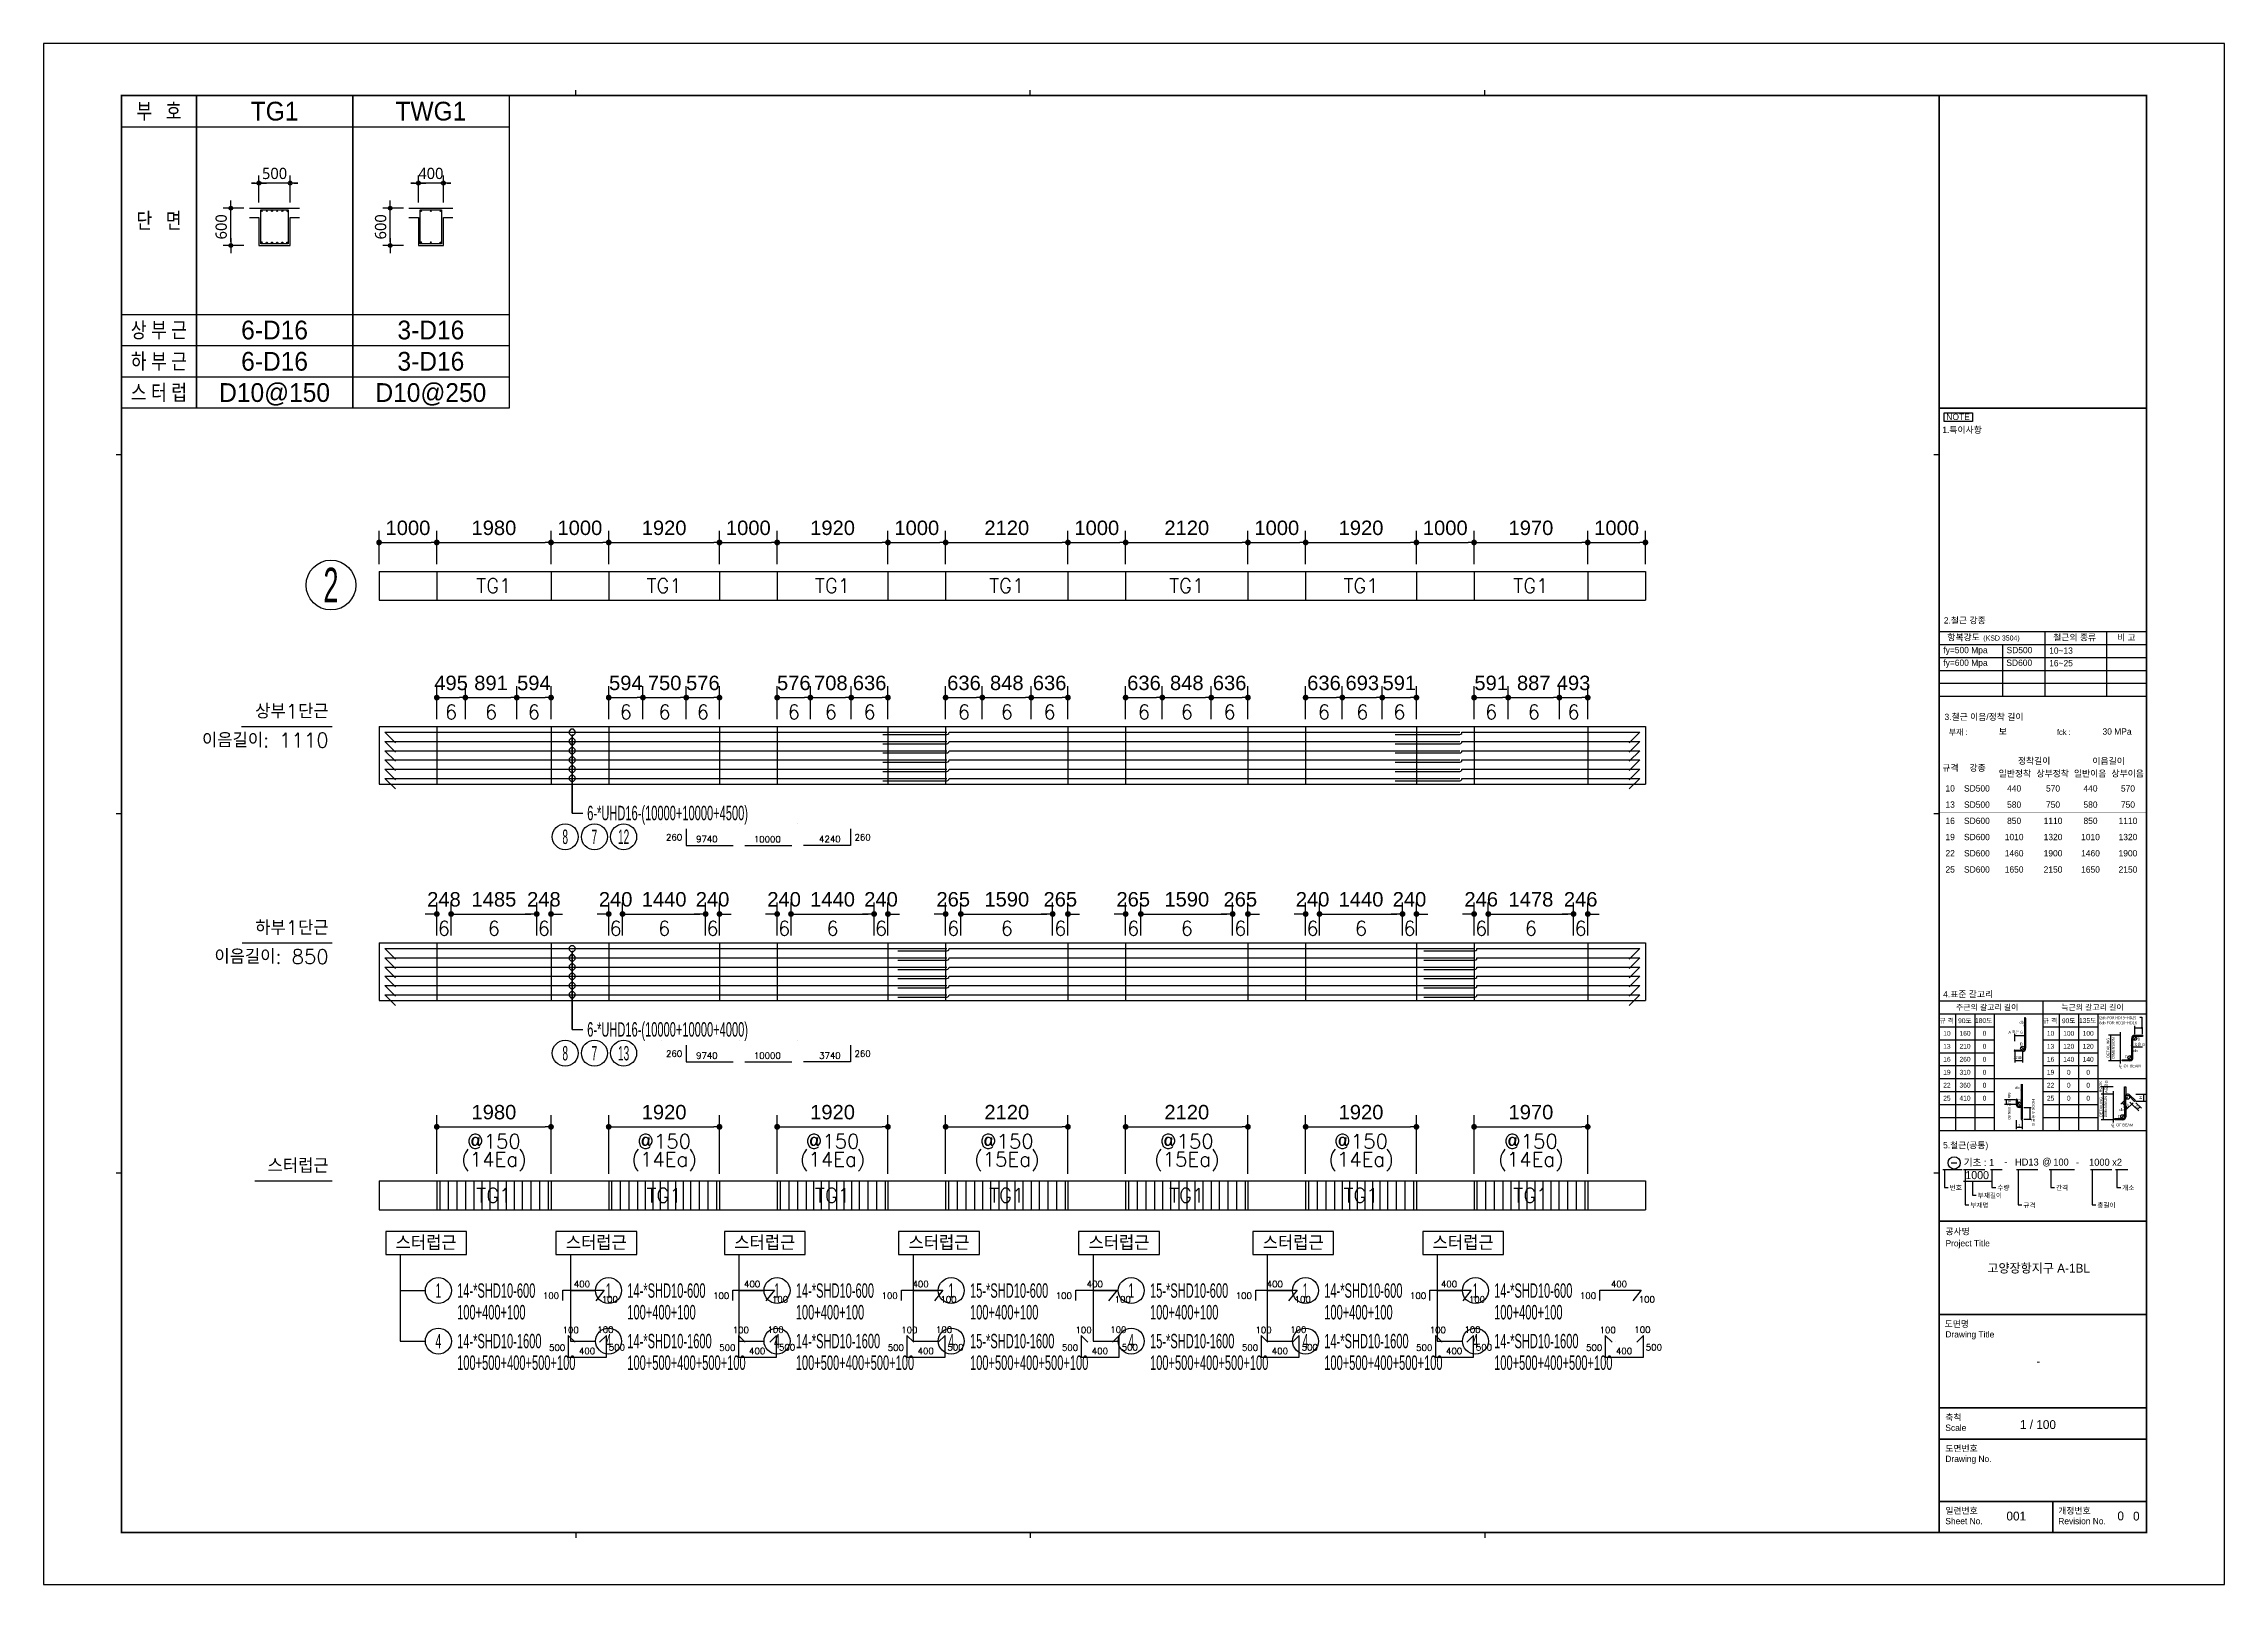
# Model space of a CAD drawing. Header units: millimetres. Extents: x 350420 to 672135, y -312840 to -44390.
# Drawn here: x 504605 to 542405, y -135386 to -108688 of the extents above; entities that cross this region are included whole.
import ezdxf
from ezdxf.enums import TextEntityAlignment as Align

# ---------------------------------------------------------------- set-up
doc = ezdxf.new("R2010")
doc.units = ezdxf.units.MM
doc.header["$LTSCALE"] = 65
doc.layers.get('Defpoints').update_dxf_attribs({"color": 145})
for name, color, linetype in [('00', 7, 'Continuous'), ('AMAC-NO', 5, 'Continuous'), ('BAR', 2, 'Continuous'), ('BARR', 1, 'Continuous'), ('BOX', 7, 'Continuous'), ('DIM', 7, 'Continuous'), ('EL7', 7, 'Continuous'), ('NAME-B', 6, 'Continuous'), ('RP_DIM', 7, 'Continuous'), ('RP_TAG', 7, 'Continuous'), ('XDIM', 7, 'Continuous'), ('XREBAR', 1, 'Continuous'), ('XSTRUCT', 2, 'Continuous'), ('XTAG', 7, 'Continuous')]:
    doc.layers.add(name, color=color, linetype=linetype)
doc.layers.add('TEXT', color=3, linetype='Continuous', lineweight=9)
doc.styles.add('ARIAL', font='malgun.ttf')
doc.styles.add('HYULL', font='Dotum.ttf')
doc.styles.add('RPWK1', font='arial.ttf', dxfattribs={"bigfont": 'whgtxt.shx'})
doc.styles.add('RPWK2', font='romans.shx', dxfattribs={"bigfont": 'whgtxt.shx'})
doc.styles.get("Standard").update_dxf_attribs({"font": 'arial.ttf'})
doc.styles.add('XRebar', font='Romans.shx', dxfattribs={"bigfont": 'whgtxt.shx'})
doc.styles.add('XRebarSheet', font='Hmkmrhd_0.ttf')
doc.styles.add('돋음', font='Dotum.ttf')
doc.styles.add('맑은고딕', font='malgun.ttf')
doc.dimstyles.new('DIM_40', dxfattribs={"dimscale": 40, "dimtxt": 3, "dimasz": 1, "dimexe": 2, "dimexo": 1.5, "dimgap": 1, "dimtad": 1, "dimdec": 0, "dimzin": 0, "dimdsep": 46, "dimtxsty": '맑은고딕', "dimblk1": 'DIMDOT', "dimblk2": 'DIMDOT', "dimsah": 1, "dimcen": 0.09, "dimdle": 2, "dimclrd": 7, "dimclre": 7, "dimclrt": 6, "dimadec": 0, "dimazin": 0, "dimtfac": 1, "dimtdec": 0, "dimtix": 1, "dimtmove": 2, "dimatfit": 3, "dimldrblk": 'DIMDOT', "dimfxl": 0, "dimtolj": 1, "dimtzin": 0, "dimarcsym": 0})
doc.dimstyles.new('NDIM', dxfattribs={"dimtxt": 3, "dimasz": 1.5, "dimexe": 2, "dimexo": 2, "dimgap": 1, "dimtad": 1, "dimdec": 0, "dimdsep": 46, "dimlunit": 6, "dimtxsty": 'ARIAL', "dimblk": 'DOT', "dimcen": 1, "dimclrd": 256, "dimclre": 7, "dimclrt": 3, "dimadec": 0, "dimazin": 0, "dimtfac": 1, "dimtdec": 0, "dimtix": 1, "dimtmove": 2, "dimatfit": 3, "dimldrblk": 'DOT', "dimfxl": 0, "dimtvp": 1, "dimtolj": 1, "dimlwd": -1, "dimlwe": -1, "dimarcsym": 0})
doc.dimstyles.new('XRebarm', dxfattribs={"dimscale": 100, "dimtxt": 2.5, "dimasz": 1, "dimexe": 2, "dimexo": 0, "dimgap": 1.25, "dimtad": 1, "dimdec": 0, "dimzin": 0, "dimdsep": 46, "dimtxsty": 'Standard', "dimblk": 'DOT', "dimcen": 0.09, "dimclrd": 7, "dimclre": 7, "dimclrt": 3, "dimadec": 0, "dimazin": 0, "dimtfac": 1, "dimtdec": 4, "dimtofl": 0, "dimtmove": 0, "dimatfit": 3, "dimfxl": 0, "dimtolj": 1, "dimtzin": 0, "dimarcsym": 0})

msp = doc.modelspace()

# ---------------------------------------------------------------- texts
at = {"layer": 'AMAC-NO', "color": 1, "style": '돋음', "width": 0.6}
msp.add_text('2', height=600, dxfattribs=at).set_placement((509585.8, -118070), align=Align.MIDDLE_CENTER)
at = {"layer": 'RP_TAG', "color": 2, "linetype": 'Continuous', "ltscale": 100, "style": 'RPWK2'}
for p in [(515672.8, -122527.4), (515672.8, -126277.4)]:
    msp.add_text('260', height=108.89, dxfattribs=at).set_placement(p, align=Align.BOTTOM_RIGHT)
for s, p in [('9740', (516100.8, -122559.7)), ('10000', (517149.2, -122560.6)), ('9740', (516100.8, -126309.7)), ('10000', (517149.2, -126310.6)), ('400', (513935.8, -130270.1)), ('400', (516885.8, -130270.1)), ('400', (519805.8, -130270.1)), ('400', (522825.8, -130270.1)), ('400', (525945.8, -130270.1)), ('400', (528965.8, -130270.1)), ('400', (531910.8, -130270.1)), ('100', (513740.9, -131066.3)), ('100', (514342.7, -131062)), ('100', (516690.9, -131066.3)), ('100', (517292.7, -131062)), ('100', (519610.9, -131066.3)), ('100', (520212.7, -131062)), ('100', (522630.9, -131066.3)), ('100', (523232.7, -131062)), ('100', (525750.9, -131066.3)), ('100', (526352.7, -131062)), ('100', (528770.9, -131066.3)), ('100', (529372.7, -131062)), ('100', (531715.9, -131066.3)), ('100', (532317.7, -131062)), ('400', (514023.9, -131430.3)), ('400', (516973.9, -131430.3)), ('400', (519893.9, -131430.3)), ('400', (522913.9, -131430.3)), ('400', (526033.9, -131430.3)), ('400', (529053.9, -131430.3)), ('400', (531998.9, -131430.3))]:
    msp.add_text(s, height=108.89, dxfattribs=at).set_placement(p, align=Align.BOTTOM_CENTER)
for s, p in [('4240', (518233.3, -122559.7)), ('3740', (518233.3, -126309.7))]:
    msp.add_text(s, height=108.89, rotation=359.99998, dxfattribs=at).set_placement(p, align=Align.BOTTOM_CENTER)
for p in [(518661.2, -122527.4), (518661.2, -126277.4)]:
    msp.add_text('260', height=108.89, rotation=359.99998, dxfattribs=at).set_placement(p, align=Align.BOTTOM_LEFT)
for s, p in [('100', (513539.6, -130385.9)), ('100', (516489.6, -130385.9)), ('100', (519409.6, -130385.9)), ('100', (522429.6, -130385.9)), ('100', (525549.6, -130385.9)), ('100', (528569.6, -130385.9)), ('100', (531514.6, -130385.9)), ('500', (513646.4, -131284.7)), ('500', (516596.4, -131284.7)), ('500', (519516.4, -131284.7)), ('500', (522536.4, -131284.7)), ('500', (525656.4, -131284.7)), ('500', (528676.4, -131284.7)), ('500', (531621.4, -131284.7))]:
    msp.add_text(s, height=108.89, dxfattribs=at).set_placement(p, align=Align.MIDDLE_RIGHT)
for p in [(514279.4, -130394.9), (517229.4, -130394.9), (520149.4, -130394.9), (523169.4, -130394.9), (526289.4, -130394.9), (529309.4, -130394.9), (532254.4, -130394.9)]:
    msp.add_text('100', height=108.89, dxfattribs=at).set_placement(p, align=Align.TOP_LEFT)
for p in [(514401.9, -131279.7), (517351.9, -131279.7), (520271.9, -131279.7), (523291.9, -131279.7), (526411.9, -131279.7), (529431.9, -131279.7), (532376.9, -131279.7)]:
    msp.add_text('500', height=108.89, dxfattribs=at).set_placement(p, align=Align.MIDDLE_LEFT)
at = {"layer": 'XDIM', "color": 7, "linetype": 'Continuous', "ltscale": 7.6496e-308, "style": 'XRebar'}
for s, p in [('상부1단근', (509545, -120457.5)), ('이음길이: 1110', (509545, -120957.5)), ('하부1단근', (509545, -124207.5)), ('이음길이: 850', (509545, -124707.5)), ('스터럽근', (509545, -128332.5))]:
    msp.add_text(s, height=250, dxfattribs=at).set_placement(p, align=Align.BOTTOM_RIGHT)
for s, p in [('6', (511667.5, -120145)), ('6', (512360.5, -120145)), ('6', (513103, -120145)), ('6', (514697, -120145)), ('6', (515369, -120145)), ('6', (516032, -120145)), ('6', (517608, -120145)), ('6', (518250, -120145)), ('6', (518922, -120145)), ('6', (520558, -120145)), ('6', (521300, -120145)), ('6', (522042, -120145)), ('6', (523678, -120145)), ('6', (524420, -120145)), ('6', (525162, -120145)), ('6', (526798, -120145)), ('6', (527462.5, -120145)), ('6', (528104.5, -120145)), ('6', (529695.5, -120145)), ('6', (530434.2, -120145)), ('6', (531123.8, -120145)), ('6', (511543.8, -123895)), ('6', (512410, -123895)), ('6', (513276.2, -123895)), ('6', (514520, -123895)), ('6', (515360, -123895)), ('6', (516200, -123895)), ('6', (517440, -123895)), ('6', (518280, -123895)), ('6', (519120, -123895)), ('6', (520372.5, -123895)), ('6', (521300, -123895)), ('6', (522227.5, -123895)), ('6', (523492.5, -123895)), ('6', (524420, -123895)), ('6', (525347.5, -123895)), ('6', (526600, -123895)), ('6', (527440, -123895)), ('6', (528280, -123895)), ('6', (529523.1, -123895)), ('6', (530385, -123895)), ('6', (531246.9, -123895)), ('@150', (512410, -127582.5)), ('@150', (515360, -127582.5)), ('@150', (518280, -127582.5)), ('@150', (521300, -127582.5)), ('@150', (524420, -127582.5)), ('@150', (527440, -127582.5)), ('@150', (530385, -127582.5)), ('(14Ea)', (512410, -127895)), ('(14Ea)', (515360, -127895)), ('(14Ea)', (518280, -127895)), ('(15Ea)', (521300, -127895)), ('(15Ea)', (524420, -127895)), ('(14Ea)', (527440, -127895)), ('(14Ea)', (530385, -127895))]:
    msp.add_text(s, height=250, dxfattribs=at).set_placement(p, align=Align.TOP_CENTER)
at = {"layer": 'XDIM', "color": 3, "linetype": 'Continuous', "ltscale": 7.6496e-308, "style": 'XRebar'}
for p in [(511235, -129470), (514185, -129470), (517105, -129470), (520125, -129470), (523245, -129470), (526265, -129470), (529210, -129470)]:
    msp.add_text('스터럽근', height=250, dxfattribs=at).set_placement(p, align=Align.MIDDLE_CENTER)
at = {"layer": 'XSTRUCT', "color": 2, "linetype": 'Continuous', "ltscale": 7.6496e-308, "style": 'XRebar'}
for p in [(512410, -118082.5), (515360, -118082.5), (518280, -118082.5), (521300, -118082.5), (524420, -118082.5), (527440, -118082.5), (530385, -118082.5), (512410, -128645), (515360, -128645), (518280, -128645), (521300, -128645), (524420, -128645), (527440, -128645), (530385, -128645)]:
    msp.add_text('TG1', height=250, dxfattribs=at).set_placement(p, align=Align.MIDDLE_CENTER)

# ---------------------------------------------------------------- blocks, each defined once
blk = doc.blocks.new('DIMDOT')
at = {"layer": 'DIM', "linetype": 'Continuous'}
blk.add_line((-2, 0), (2, 0), dxfattribs=at)
for radius in [0.5, 0.25]:
    blk.add_circle((0, 0), radius, dxfattribs=at)
blk = doc.blocks.new('*D453')
at = {"layer": 'Defpoints', "color": 0, "transparency": 16777216}
for p in [(499760, -99750), (499760, -100150), (500260, -100150)]:
    blk.add_point(p, dxfattribs=at)
at = {"layer": 'DIM', "color": 7, "lineweight": -2, "transparency": 16777216}
for p, q in [((499700, -99750), (499640, -99750)), ((499760, -100060), (499760, -99630)), ((500260, -99750), (499760, -99750)), ((500260, -100060), (500260, -99630)), ((500320, -99750), (500380, -99750))]:
    blk.add_line(p, q, dxfattribs=at)
at = {"layer": 'DIM', "color": 7, "lineweight": -2, "transparency": 16777216, "xscale": 60, "yscale": 60, "zscale": 60}
blk.add_blockref('DIMDOT', (499760, -99750), dxfattribs=at)
at = {"layer": 'DIM', "color": 7, "lineweight": -2, "transparency": 16777216, "xscale": 60, "yscale": 60, "zscale": 60, "rotation": 180}
blk.add_blockref('DIMDOT', (500260, -99750), dxfattribs=at)
at = {"layer": 'DIM', "color": 6, "transparency": 16777216, "insert": (500010, -99597), "char_height": 180, "attachment_point": 5, "style": '맑은고딕'}
blk.add_mtext('\\A1;500', dxfattribs=at)
blk = doc.blocks.new('*D454')
at = {"layer": 'Defpoints', "color": 0, "transparency": 16777216}
for p in [(499310, -100150), (499610, -100150), (499610, -100750)]:
    blk.add_point(p, dxfattribs=at)
at = {"layer": 'DIM', "color": 7, "lineweight": -2, "transparency": 16777216}
for p, q in [((499520, -100150), (499190, -100150)), ((499310, -100690), (499310, -100210)), ((499520, -100750), (499190, -100750))]:
    blk.add_line(p, q, dxfattribs=at)
at = {"layer": 'DIM', "color": 7, "lineweight": -2, "transparency": 16777216, "xscale": 60, "yscale": 60, "zscale": 60}
for p, rotation in [((499310, -100150), 90), ((499310, -100750), 270)]:
    blk.add_blockref('DIMDOT', p, dxfattribs=dict(at, rotation=rotation))
at = {"layer": 'DIM', "color": 6, "transparency": 16777216, "insert": (499157, -100450), "char_height": 180, "attachment_point": 5, "rotation": 90, "style": '맑은고딕'}
blk.add_mtext('\\A1;600', dxfattribs=at)
blk = doc.blocks.new('BAR')
at = {"layer": 'BARR'}
h = blk.add_hatch(color=256, dxfattribs=at)
edge = h.paths.add_edge_path()
edge.add_arc((0, 0), 15, 0, 360)
blk.add_circle((0, 0), 15, dxfattribs=at)
blk = doc.blocks.new('*D455')
at = {"layer": 'Defpoints', "color": 0, "transparency": 16777216}
for p in [(502310, -99750), (502310, -100150), (502710, -100150)]:
    blk.add_point(p, dxfattribs=at)
at = {"layer": 'DIM', "color": 7, "lineweight": -2, "transparency": 16777216}
for p, q in [((502250, -99750), (502190, -99750)), ((502310, -100060), (502310, -99630)), ((502710, -99750), (502310, -99750)), ((502710, -100060), (502710, -99630)), ((502770, -99750), (502830, -99750))]:
    blk.add_line(p, q, dxfattribs=at)
at = {"layer": 'DIM', "color": 7, "lineweight": -2, "transparency": 16777216, "xscale": 60, "yscale": 60, "zscale": 60}
blk.add_blockref('DIMDOT', (502310, -99750), dxfattribs=at)
at = {"layer": 'DIM', "color": 7, "lineweight": -2, "transparency": 16777216, "xscale": 60, "yscale": 60, "zscale": 60, "rotation": 180}
blk.add_blockref('DIMDOT', (502710, -99750), dxfattribs=at)
at = {"layer": 'DIM', "color": 6, "transparency": 16777216, "insert": (502510, -99597), "char_height": 180, "attachment_point": 5, "style": '맑은고딕'}
blk.add_mtext('\\A1;400', dxfattribs=at)
blk = doc.blocks.new('*D456')
at = {"layer": 'Defpoints', "color": 0, "transparency": 16777216}
for p in [(501860, -100150), (502160, -100150), (502160, -100750)]:
    blk.add_point(p, dxfattribs=at)
at = {"layer": 'DIM', "color": 7, "lineweight": -2, "transparency": 16777216}
for p, q in [((502070, -100150), (501740, -100150)), ((501860, -100690), (501860, -100210)), ((502070, -100750), (501740, -100750))]:
    blk.add_line(p, q, dxfattribs=at)
at = {"layer": 'DIM', "color": 7, "lineweight": -2, "transparency": 16777216, "xscale": 60, "yscale": 60, "zscale": 60}
for p, rotation in [((501860, -100150), 90), ((501860, -100750), 270)]:
    blk.add_blockref('DIMDOT', p, dxfattribs=dict(at, rotation=rotation))
at = {"layer": 'DIM', "color": 6, "transparency": 16777216, "insert": (501707, -100450), "char_height": 180, "attachment_point": 5, "rotation": 90, "style": '맑은고딕'}
blk.add_mtext('\\A1;600', dxfattribs=at)
blk = doc.blocks.new('_Dot')
at = {"color": 0, "linetype": 'ByBlock', "lineweight": -2}
blk.add_line((-0.5, 0), (-1, 0), dxfattribs=at)
at = {"color": 0, "linetype": 'ByBlock', "const_width": 0.5}
blk.add_lwpolyline([(-0.25, 0, 1), (0.25, 0, 1)], format="xyb", close=True, dxfattribs=at)
blk = doc.blocks.new('*D7')
at = {"color": 7, "transparency": 16777216}
for p, q in [((80432, 20451), (80432, 20463)), ((80477, 20451), (80477, 20463))]:
    blk.add_line(p, q, dxfattribs=at)
at = {"transparency": 16777216}
blk.add_line((80433, 20461), (80475, 20461), dxfattribs=at)
at = {"layer": 'Defpoints', "color": 0, "transparency": 16777216}
for p in [(80432, 20449), (80477, 20461), (80477, 20449)]:
    blk.add_point(p, dxfattribs=at)
at = {"transparency": 16777216, "xscale": 1.5, "yscale": 1.5, "zscale": 1.5, "rotation": 180}
blk.add_blockref('_Dot', (80432, 20461), dxfattribs=at)
at = {"transparency": 16777216, "xscale": 1.5, "yscale": 1.5, "zscale": 1.5}
blk.add_blockref('_Dot', (80477, 20461), dxfattribs=at)
blk = doc.blocks.new('*D8')
at = {"color": 7, "transparency": 16777216}
for p, q in [((76172, 19024), (76172, 19045)), ((76217, 19024), (76217, 19045))]:
    blk.add_line(p, q, dxfattribs=at)
at = {"transparency": 16777216}
blk.add_line((76215, 19043), (76174, 19043), dxfattribs=at)
at = {"layer": 'Defpoints', "color": 0, "transparency": 16777216}
for p in [(76172, 19043), (76172, 19022), (76217, 19022)]:
    blk.add_point(p, dxfattribs=at)
at = {"transparency": 16777216, "xscale": 1.5, "yscale": 1.5, "zscale": 1.5, "rotation": 180}
blk.add_blockref('_Dot', (76172, 19043), dxfattribs=at)
at = {"transparency": 16777216, "xscale": 1.5, "yscale": 1.5, "zscale": 1.5}
blk.add_blockref('_Dot', (76217, 19043), dxfattribs=at)
blk = doc.blocks.new('*D9')
at = {"transparency": 16777216}
blk.add_line((80158, 18181), (80199, 18181), dxfattribs=at)
at = {"layer": 'Defpoints', "color": 0, "transparency": 16777216}
for p in [(80156, 18181), (80201, 18181), (80201, 18181)]:
    blk.add_point(p, dxfattribs=at)
at = {"transparency": 16777216, "xscale": 1.5, "yscale": 1.5, "zscale": 1.5, "rotation": 180}
blk.add_blockref('_Dot', (80156, 18181), dxfattribs=at)
at = {"transparency": 16777216, "xscale": 1.5, "yscale": 1.5, "zscale": 1.5}
blk.add_blockref('_Dot', (80201, 18181), dxfattribs=at)
blk = doc.blocks.new('*D1314')
at = {"layer": 'Defpoints', "color": 0, "linetype": 'Continuous', "ltscale": 7.6496e-308, "transparency": 16777216}
for p in [(511420, -117332), (510420, -117708), (511420, -117708)]:
    blk.add_point(p, dxfattribs=at)
at = {"layer": 'XDIM', "color": 7, "linetype": 'Continuous', "lineweight": -2, "ltscale": 7.6496e-308, "transparency": 16777216}
for p, q in [((510420, -117708), (510420, -117132)), ((511420, -117708), (511420, -117132)), ((510520, -117332), (511320, -117332))]:
    blk.add_line(p, q, dxfattribs=at)
at = {"layer": 'XDIM', "color": 7, "linetype": 'Continuous', "lineweight": -2, "ltscale": 7.6496e-308, "transparency": 16777216, "xscale": 100, "yscale": 100, "zscale": 100, "rotation": 180}
blk.add_blockref('_Dot', (510420, -117332), dxfattribs=at)
at = {"layer": 'XDIM', "color": 7, "linetype": 'Continuous', "lineweight": -2, "ltscale": 7.6496e-308, "transparency": 16777216, "xscale": 100, "yscale": 100, "zscale": 100}
blk.add_blockref('_Dot', (511420, -117332), dxfattribs=at)
at = {"layer": 'XDIM', "color": 3, "linetype": 'Continuous', "ltscale": 7.6496e-308, "transparency": 16777216, "insert": (510920, -117080), "char_height": 250, "attachment_point": 5}
blk.add_mtext('\\A1;1000', dxfattribs=at)
blk = doc.blocks.new('*D1315')
at = {"layer": 'Defpoints', "color": 0, "linetype": 'Continuous', "ltscale": 7.6496e-308, "transparency": 16777216}
for p in [(513400, -117332), (511420, -117708), (513400, -117708)]:
    blk.add_point(p, dxfattribs=at)
at = {"layer": 'XDIM', "color": 7, "linetype": 'Continuous', "lineweight": -2, "ltscale": 7.6496e-308, "transparency": 16777216}
for p, q in [((511420, -117708), (511420, -117132)), ((513400, -117708), (513400, -117132)), ((511520, -117332), (513300, -117332))]:
    blk.add_line(p, q, dxfattribs=at)
at = {"layer": 'XDIM', "color": 7, "linetype": 'Continuous', "lineweight": -2, "ltscale": 7.6496e-308, "transparency": 16777216, "xscale": 100, "yscale": 100, "zscale": 100, "rotation": 180}
blk.add_blockref('_Dot', (511420, -117332), dxfattribs=at)
at = {"layer": 'XDIM', "color": 7, "linetype": 'Continuous', "lineweight": -2, "ltscale": 7.6496e-308, "transparency": 16777216, "xscale": 100, "yscale": 100, "zscale": 100}
blk.add_blockref('_Dot', (513400, -117332), dxfattribs=at)
at = {"layer": 'XDIM', "color": 3, "linetype": 'Continuous', "ltscale": 7.6496e-308, "transparency": 16777216, "insert": (512410, -117080), "char_height": 250, "attachment_point": 5}
blk.add_mtext('\\A1;1980', dxfattribs=at)
blk = doc.blocks.new('*D1316')
at = {"layer": 'Defpoints', "color": 0, "linetype": 'Continuous', "ltscale": 7.6496e-308, "transparency": 16777216}
for p in [(514400, -117332), (513400, -117708), (514400, -117708)]:
    blk.add_point(p, dxfattribs=at)
at = {"layer": 'XDIM', "color": 7, "linetype": 'Continuous', "lineweight": -2, "ltscale": 7.6496e-308, "transparency": 16777216}
for p, q in [((513400, -117708), (513400, -117132)), ((514400, -117708), (514400, -117132)), ((513500, -117332), (514300, -117332))]:
    blk.add_line(p, q, dxfattribs=at)
at = {"layer": 'XDIM', "color": 7, "linetype": 'Continuous', "lineweight": -2, "ltscale": 7.6496e-308, "transparency": 16777216, "xscale": 100, "yscale": 100, "zscale": 100, "rotation": 180}
blk.add_blockref('_Dot', (513400, -117332), dxfattribs=at)
at = {"layer": 'XDIM', "color": 7, "linetype": 'Continuous', "lineweight": -2, "ltscale": 7.6496e-308, "transparency": 16777216, "xscale": 100, "yscale": 100, "zscale": 100}
blk.add_blockref('_Dot', (514400, -117332), dxfattribs=at)
at = {"layer": 'XDIM', "color": 3, "linetype": 'Continuous', "ltscale": 7.6496e-308, "transparency": 16777216, "insert": (513900, -117080), "char_height": 250, "attachment_point": 5}
blk.add_mtext('\\A1;1000', dxfattribs=at)
blk = doc.blocks.new('*D1317')
at = {"layer": 'Defpoints', "color": 0, "linetype": 'Continuous', "ltscale": 7.6496e-308, "transparency": 16777216}
for p in [(516320, -117332), (514400, -117708), (516320, -117708)]:
    blk.add_point(p, dxfattribs=at)
at = {"layer": 'XDIM', "color": 7, "linetype": 'Continuous', "lineweight": -2, "ltscale": 7.6496e-308, "transparency": 16777216}
for p, q in [((514400, -117708), (514400, -117132)), ((516320, -117708), (516320, -117132)), ((514500, -117332), (516220, -117332))]:
    blk.add_line(p, q, dxfattribs=at)
at = {"layer": 'XDIM', "color": 7, "linetype": 'Continuous', "lineweight": -2, "ltscale": 7.6496e-308, "transparency": 16777216, "xscale": 100, "yscale": 100, "zscale": 100, "rotation": 180}
blk.add_blockref('_Dot', (514400, -117332), dxfattribs=at)
at = {"layer": 'XDIM', "color": 7, "linetype": 'Continuous', "lineweight": -2, "ltscale": 7.6496e-308, "transparency": 16777216, "xscale": 100, "yscale": 100, "zscale": 100}
blk.add_blockref('_Dot', (516320, -117332), dxfattribs=at)
at = {"layer": 'XDIM', "color": 3, "linetype": 'Continuous', "ltscale": 7.6496e-308, "transparency": 16777216, "insert": (515360, -117080), "char_height": 250, "attachment_point": 5}
blk.add_mtext('\\A1;1920', dxfattribs=at)
blk = doc.blocks.new('*D1318')
at = {"layer": 'Defpoints', "color": 0, "linetype": 'Continuous', "ltscale": 7.6496e-308, "transparency": 16777216}
for p in [(517320, -117332), (516320, -117708), (517320, -117708)]:
    blk.add_point(p, dxfattribs=at)
at = {"layer": 'XDIM', "color": 7, "linetype": 'Continuous', "lineweight": -2, "ltscale": 7.6496e-308, "transparency": 16777216}
for p, q in [((516320, -117708), (516320, -117132)), ((517320, -117708), (517320, -117132)), ((516420, -117332), (517220, -117332))]:
    blk.add_line(p, q, dxfattribs=at)
at = {"layer": 'XDIM', "color": 7, "linetype": 'Continuous', "lineweight": -2, "ltscale": 7.6496e-308, "transparency": 16777216, "xscale": 100, "yscale": 100, "zscale": 100, "rotation": 180}
blk.add_blockref('_Dot', (516320, -117332), dxfattribs=at)
at = {"layer": 'XDIM', "color": 7, "linetype": 'Continuous', "lineweight": -2, "ltscale": 7.6496e-308, "transparency": 16777216, "xscale": 100, "yscale": 100, "zscale": 100}
blk.add_blockref('_Dot', (517320, -117332), dxfattribs=at)
at = {"layer": 'XDIM', "color": 3, "linetype": 'Continuous', "ltscale": 7.6496e-308, "transparency": 16777216, "insert": (516820, -117080), "char_height": 250, "attachment_point": 5}
blk.add_mtext('\\A1;1000', dxfattribs=at)
blk = doc.blocks.new('*D1319')
at = {"layer": 'Defpoints', "color": 0, "linetype": 'Continuous', "ltscale": 7.6496e-308, "transparency": 16777216}
for p in [(519240, -117332), (517320, -117708), (519240, -117708)]:
    blk.add_point(p, dxfattribs=at)
at = {"layer": 'XDIM', "color": 7, "linetype": 'Continuous', "lineweight": -2, "ltscale": 7.6496e-308, "transparency": 16777216}
for p, q in [((517320, -117708), (517320, -117132)), ((519240, -117708), (519240, -117132)), ((517420, -117332), (519140, -117332))]:
    blk.add_line(p, q, dxfattribs=at)
at = {"layer": 'XDIM', "color": 7, "linetype": 'Continuous', "lineweight": -2, "ltscale": 7.6496e-308, "transparency": 16777216, "xscale": 100, "yscale": 100, "zscale": 100, "rotation": 180}
blk.add_blockref('_Dot', (517320, -117332), dxfattribs=at)
at = {"layer": 'XDIM', "color": 7, "linetype": 'Continuous', "lineweight": -2, "ltscale": 7.6496e-308, "transparency": 16777216, "xscale": 100, "yscale": 100, "zscale": 100}
blk.add_blockref('_Dot', (519240, -117332), dxfattribs=at)
at = {"layer": 'XDIM', "color": 3, "linetype": 'Continuous', "ltscale": 7.6496e-308, "transparency": 16777216, "insert": (518280, -117080), "char_height": 250, "attachment_point": 5}
blk.add_mtext('\\A1;1920', dxfattribs=at)
blk = doc.blocks.new('*D1320')
at = {"layer": 'Defpoints', "color": 0, "linetype": 'Continuous', "ltscale": 7.6496e-308, "transparency": 16777216}
for p in [(520240, -117332), (519240, -117708), (520240, -117708)]:
    blk.add_point(p, dxfattribs=at)
at = {"layer": 'XDIM', "color": 7, "linetype": 'Continuous', "lineweight": -2, "ltscale": 7.6496e-308, "transparency": 16777216}
for p, q in [((519240, -117708), (519240, -117132)), ((520240, -117708), (520240, -117132)), ((519340, -117332), (520140, -117332))]:
    blk.add_line(p, q, dxfattribs=at)
at = {"layer": 'XDIM', "color": 7, "linetype": 'Continuous', "lineweight": -2, "ltscale": 7.6496e-308, "transparency": 16777216, "xscale": 100, "yscale": 100, "zscale": 100, "rotation": 180}
blk.add_blockref('_Dot', (519240, -117332), dxfattribs=at)
at = {"layer": 'XDIM', "color": 7, "linetype": 'Continuous', "lineweight": -2, "ltscale": 7.6496e-308, "transparency": 16777216, "xscale": 100, "yscale": 100, "zscale": 100}
blk.add_blockref('_Dot', (520240, -117332), dxfattribs=at)
at = {"layer": 'XDIM', "color": 3, "linetype": 'Continuous', "ltscale": 7.6496e-308, "transparency": 16777216, "insert": (519740, -117080), "char_height": 250, "attachment_point": 5}
blk.add_mtext('\\A1;1000', dxfattribs=at)
blk = doc.blocks.new('*D1321')
at = {"layer": 'Defpoints', "color": 0, "linetype": 'Continuous', "ltscale": 7.6496e-308, "transparency": 16777216}
for p in [(522360, -117332), (520240, -117708), (522360, -117708)]:
    blk.add_point(p, dxfattribs=at)
at = {"layer": 'XDIM', "color": 7, "linetype": 'Continuous', "lineweight": -2, "ltscale": 7.6496e-308, "transparency": 16777216}
for p, q in [((520240, -117708), (520240, -117132)), ((522360, -117708), (522360, -117132)), ((520340, -117332), (522260, -117332))]:
    blk.add_line(p, q, dxfattribs=at)
at = {"layer": 'XDIM', "color": 7, "linetype": 'Continuous', "lineweight": -2, "ltscale": 7.6496e-308, "transparency": 16777216, "xscale": 100, "yscale": 100, "zscale": 100, "rotation": 180}
blk.add_blockref('_Dot', (520240, -117332), dxfattribs=at)
at = {"layer": 'XDIM', "color": 7, "linetype": 'Continuous', "lineweight": -2, "ltscale": 7.6496e-308, "transparency": 16777216, "xscale": 100, "yscale": 100, "zscale": 100}
blk.add_blockref('_Dot', (522360, -117332), dxfattribs=at)
at = {"layer": 'XDIM', "color": 3, "linetype": 'Continuous', "ltscale": 7.6496e-308, "transparency": 16777216, "insert": (521300, -117080), "char_height": 250, "attachment_point": 5}
blk.add_mtext('\\A1;2120', dxfattribs=at)
blk = doc.blocks.new('*D1322')
at = {"layer": 'Defpoints', "color": 0, "linetype": 'Continuous', "ltscale": 7.6496e-308, "transparency": 16777216}
for p in [(523360, -117332), (522360, -117708), (523360, -117708)]:
    blk.add_point(p, dxfattribs=at)
at = {"layer": 'XDIM', "color": 7, "linetype": 'Continuous', "lineweight": -2, "ltscale": 7.6496e-308, "transparency": 16777216}
for p, q in [((522360, -117708), (522360, -117132)), ((523360, -117708), (523360, -117132)), ((522460, -117332), (523260, -117332))]:
    blk.add_line(p, q, dxfattribs=at)
at = {"layer": 'XDIM', "color": 7, "linetype": 'Continuous', "lineweight": -2, "ltscale": 7.6496e-308, "transparency": 16777216, "xscale": 100, "yscale": 100, "zscale": 100, "rotation": 180}
blk.add_blockref('_Dot', (522360, -117332), dxfattribs=at)
at = {"layer": 'XDIM', "color": 7, "linetype": 'Continuous', "lineweight": -2, "ltscale": 7.6496e-308, "transparency": 16777216, "xscale": 100, "yscale": 100, "zscale": 100}
blk.add_blockref('_Dot', (523360, -117332), dxfattribs=at)
at = {"layer": 'XDIM', "color": 3, "linetype": 'Continuous', "ltscale": 7.6496e-308, "transparency": 16777216, "insert": (522860, -117080), "char_height": 250, "attachment_point": 5}
blk.add_mtext('\\A1;1000', dxfattribs=at)
blk = doc.blocks.new('*D1323')
at = {"layer": 'Defpoints', "color": 0, "linetype": 'Continuous', "ltscale": 7.6496e-308, "transparency": 16777216}
for p in [(525480, -117332), (523360, -117708), (525480, -117708)]:
    blk.add_point(p, dxfattribs=at)
at = {"layer": 'XDIM', "color": 7, "linetype": 'Continuous', "lineweight": -2, "ltscale": 7.6496e-308, "transparency": 16777216}
for p, q in [((523360, -117708), (523360, -117132)), ((525480, -117708), (525480, -117132)), ((523460, -117332), (525380, -117332))]:
    blk.add_line(p, q, dxfattribs=at)
at = {"layer": 'XDIM', "color": 7, "linetype": 'Continuous', "lineweight": -2, "ltscale": 7.6496e-308, "transparency": 16777216, "xscale": 100, "yscale": 100, "zscale": 100, "rotation": 180}
blk.add_blockref('_Dot', (523360, -117332), dxfattribs=at)
at = {"layer": 'XDIM', "color": 7, "linetype": 'Continuous', "lineweight": -2, "ltscale": 7.6496e-308, "transparency": 16777216, "xscale": 100, "yscale": 100, "zscale": 100}
blk.add_blockref('_Dot', (525480, -117332), dxfattribs=at)
at = {"layer": 'XDIM', "color": 3, "linetype": 'Continuous', "ltscale": 7.6496e-308, "transparency": 16777216, "insert": (524420, -117080), "char_height": 250, "attachment_point": 5}
blk.add_mtext('\\A1;2120', dxfattribs=at)
blk = doc.blocks.new('*D1324')
at = {"layer": 'Defpoints', "color": 0, "linetype": 'Continuous', "ltscale": 7.6496e-308, "transparency": 16777216}
for p in [(526480, -117332), (525480, -117708), (526480, -117708)]:
    blk.add_point(p, dxfattribs=at)
at = {"layer": 'XDIM', "color": 7, "linetype": 'Continuous', "lineweight": -2, "ltscale": 7.6496e-308, "transparency": 16777216}
for p, q in [((525480, -117708), (525480, -117132)), ((526480, -117708), (526480, -117132)), ((525580, -117332), (526380, -117332))]:
    blk.add_line(p, q, dxfattribs=at)
at = {"layer": 'XDIM', "color": 7, "linetype": 'Continuous', "lineweight": -2, "ltscale": 7.6496e-308, "transparency": 16777216, "xscale": 100, "yscale": 100, "zscale": 100, "rotation": 180}
blk.add_blockref('_Dot', (525480, -117332), dxfattribs=at)
at = {"layer": 'XDIM', "color": 7, "linetype": 'Continuous', "lineweight": -2, "ltscale": 7.6496e-308, "transparency": 16777216, "xscale": 100, "yscale": 100, "zscale": 100}
blk.add_blockref('_Dot', (526480, -117332), dxfattribs=at)
at = {"layer": 'XDIM', "color": 3, "linetype": 'Continuous', "ltscale": 7.6496e-308, "transparency": 16777216, "insert": (525980, -117080), "char_height": 250, "attachment_point": 5}
blk.add_mtext('\\A1;1000', dxfattribs=at)
blk = doc.blocks.new('*D1325')
at = {"layer": 'Defpoints', "color": 0, "linetype": 'Continuous', "ltscale": 7.6496e-308, "transparency": 16777216}
for p in [(528400, -117332), (526480, -117708), (528400, -117708)]:
    blk.add_point(p, dxfattribs=at)
at = {"layer": 'XDIM', "color": 7, "linetype": 'Continuous', "lineweight": -2, "ltscale": 7.6496e-308, "transparency": 16777216}
for p, q in [((526480, -117708), (526480, -117132)), ((528400, -117708), (528400, -117132)), ((526580, -117332), (528300, -117332))]:
    blk.add_line(p, q, dxfattribs=at)
at = {"layer": 'XDIM', "color": 7, "linetype": 'Continuous', "lineweight": -2, "ltscale": 7.6496e-308, "transparency": 16777216, "xscale": 100, "yscale": 100, "zscale": 100, "rotation": 180}
blk.add_blockref('_Dot', (526480, -117332), dxfattribs=at)
at = {"layer": 'XDIM', "color": 7, "linetype": 'Continuous', "lineweight": -2, "ltscale": 7.6496e-308, "transparency": 16777216, "xscale": 100, "yscale": 100, "zscale": 100}
blk.add_blockref('_Dot', (528400, -117332), dxfattribs=at)
at = {"layer": 'XDIM', "color": 3, "linetype": 'Continuous', "ltscale": 7.6496e-308, "transparency": 16777216, "insert": (527440, -117080), "char_height": 250, "attachment_point": 5}
blk.add_mtext('\\A1;1920', dxfattribs=at)
blk = doc.blocks.new('*D1326')
at = {"layer": 'Defpoints', "color": 0, "linetype": 'Continuous', "ltscale": 7.6496e-308, "transparency": 16777216}
for p in [(529400, -117332), (528400, -117708), (529400, -117708)]:
    blk.add_point(p, dxfattribs=at)
at = {"layer": 'XDIM', "color": 7, "linetype": 'Continuous', "lineweight": -2, "ltscale": 7.6496e-308, "transparency": 16777216}
for p, q in [((528400, -117708), (528400, -117132)), ((529400, -117708), (529400, -117132)), ((528500, -117332), (529300, -117332))]:
    blk.add_line(p, q, dxfattribs=at)
at = {"layer": 'XDIM', "color": 7, "linetype": 'Continuous', "lineweight": -2, "ltscale": 7.6496e-308, "transparency": 16777216, "xscale": 100, "yscale": 100, "zscale": 100, "rotation": 180}
blk.add_blockref('_Dot', (528400, -117332), dxfattribs=at)
at = {"layer": 'XDIM', "color": 7, "linetype": 'Continuous', "lineweight": -2, "ltscale": 7.6496e-308, "transparency": 16777216, "xscale": 100, "yscale": 100, "zscale": 100}
blk.add_blockref('_Dot', (529400, -117332), dxfattribs=at)
at = {"layer": 'XDIM', "color": 3, "linetype": 'Continuous', "ltscale": 7.6496e-308, "transparency": 16777216, "insert": (528900, -117080), "char_height": 250, "attachment_point": 5}
blk.add_mtext('\\A1;1000', dxfattribs=at)
blk = doc.blocks.new('*D1327')
at = {"layer": 'Defpoints', "color": 0, "linetype": 'Continuous', "ltscale": 7.6496e-308, "transparency": 16777216}
for p in [(531370, -117332), (529400, -117708), (531370, -117708)]:
    blk.add_point(p, dxfattribs=at)
at = {"layer": 'XDIM', "color": 7, "linetype": 'Continuous', "lineweight": -2, "ltscale": 7.6496e-308, "transparency": 16777216}
for p, q in [((529400, -117708), (529400, -117132)), ((531370, -117708), (531370, -117132)), ((529500, -117332), (531270, -117332))]:
    blk.add_line(p, q, dxfattribs=at)
at = {"layer": 'XDIM', "color": 7, "linetype": 'Continuous', "lineweight": -2, "ltscale": 7.6496e-308, "transparency": 16777216, "xscale": 100, "yscale": 100, "zscale": 100, "rotation": 180}
blk.add_blockref('_Dot', (529400, -117332), dxfattribs=at)
at = {"layer": 'XDIM', "color": 7, "linetype": 'Continuous', "lineweight": -2, "ltscale": 7.6496e-308, "transparency": 16777216, "xscale": 100, "yscale": 100, "zscale": 100}
blk.add_blockref('_Dot', (531370, -117332), dxfattribs=at)
at = {"layer": 'XDIM', "color": 3, "linetype": 'Continuous', "ltscale": 7.6496e-308, "transparency": 16777216, "insert": (530385, -117080), "char_height": 250, "attachment_point": 5}
blk.add_mtext('\\A1;1970', dxfattribs=at)
blk = doc.blocks.new('*D1328')
at = {"layer": 'Defpoints', "color": 0, "linetype": 'Continuous', "ltscale": 7.6496e-308, "transparency": 16777216}
for p in [(532370, -117332), (531370, -117708), (532370, -117708)]:
    blk.add_point(p, dxfattribs=at)
at = {"layer": 'XDIM', "color": 7, "linetype": 'Continuous', "lineweight": -2, "ltscale": 7.6496e-308, "transparency": 16777216}
for p, q in [((531370, -117708), (531370, -117132)), ((532370, -117708), (532370, -117132)), ((531470, -117332), (532270, -117332))]:
    blk.add_line(p, q, dxfattribs=at)
at = {"layer": 'XDIM', "color": 7, "linetype": 'Continuous', "lineweight": -2, "ltscale": 7.6496e-308, "transparency": 16777216, "xscale": 100, "yscale": 100, "zscale": 100, "rotation": 180}
blk.add_blockref('_Dot', (531370, -117332), dxfattribs=at)
at = {"layer": 'XDIM', "color": 7, "linetype": 'Continuous', "lineweight": -2, "ltscale": 7.6496e-308, "transparency": 16777216, "xscale": 100, "yscale": 100, "zscale": 100}
blk.add_blockref('_Dot', (532370, -117332), dxfattribs=at)
at = {"layer": 'XDIM', "color": 3, "linetype": 'Continuous', "ltscale": 7.6496e-308, "transparency": 16777216, "insert": (531870, -117080), "char_height": 250, "attachment_point": 5}
blk.add_mtext('\\A1;1000', dxfattribs=at)
blk = doc.blocks.new('*D1329')
at = {"layer": 'Defpoints', "color": 0, "linetype": 'Continuous', "ltscale": 7.6496e-308, "transparency": 16777216}
for p in [(511915, -120020), (511420, -120395), (511915, -120395)]:
    blk.add_point(p, dxfattribs=at)
at = {"layer": 'XDIM', "color": 7, "linetype": 'Continuous', "lineweight": -2, "ltscale": 7.6496e-308, "transparency": 16777216}
for p, q in [((511420, -120395), (511420, -119820)), ((511915, -120395), (511915, -119820)), ((511520, -120020), (511815, -120020))]:
    blk.add_line(p, q, dxfattribs=at)
at = {"layer": 'XDIM', "color": 7, "linetype": 'Continuous', "lineweight": -2, "ltscale": 7.6496e-308, "transparency": 16777216, "xscale": 100, "yscale": 100, "zscale": 100, "rotation": 180}
blk.add_blockref('_Dot', (511420, -120020), dxfattribs=at)
at = {"layer": 'XDIM', "color": 7, "linetype": 'Continuous', "lineweight": -2, "ltscale": 7.6496e-308, "transparency": 16777216, "xscale": 100, "yscale": 100, "zscale": 100}
blk.add_blockref('_Dot', (511915, -120020), dxfattribs=at)
at = {"layer": 'XDIM', "color": 3, "linetype": 'Continuous', "ltscale": 7.6496e-308, "transparency": 16777216, "insert": (511668, -119767), "char_height": 250, "attachment_point": 5}
blk.add_mtext('\\A1;495', dxfattribs=at)
blk = doc.blocks.new('*D1330')
at = {"layer": 'Defpoints', "color": 0, "linetype": 'Continuous', "ltscale": 7.6496e-308, "transparency": 16777216}
for p in [(512806, -120020), (511915, -120395), (512806, -120395)]:
    blk.add_point(p, dxfattribs=at)
at = {"layer": 'XDIM', "color": 7, "linetype": 'Continuous', "lineweight": -2, "ltscale": 7.6496e-308, "transparency": 16777216}
for p, q in [((511915, -120395), (511915, -119820)), ((512806, -120395), (512806, -119820)), ((512015, -120020), (512706, -120020))]:
    blk.add_line(p, q, dxfattribs=at)
at = {"layer": 'XDIM', "color": 7, "linetype": 'Continuous', "lineweight": -2, "ltscale": 7.6496e-308, "transparency": 16777216, "xscale": 100, "yscale": 100, "zscale": 100, "rotation": 180}
blk.add_blockref('_Dot', (511915, -120020), dxfattribs=at)
at = {"layer": 'XDIM', "color": 7, "linetype": 'Continuous', "lineweight": -2, "ltscale": 7.6496e-308, "transparency": 16777216, "xscale": 100, "yscale": 100, "zscale": 100}
blk.add_blockref('_Dot', (512806, -120020), dxfattribs=at)
at = {"layer": 'XDIM', "color": 3, "linetype": 'Continuous', "ltscale": 7.6496e-308, "transparency": 16777216, "insert": (512360, -119767), "char_height": 250, "attachment_point": 5}
blk.add_mtext('\\A1;891', dxfattribs=at)
blk = doc.blocks.new('*D1331')
at = {"layer": 'Defpoints', "color": 0, "linetype": 'Continuous', "ltscale": 7.6496e-308, "transparency": 16777216}
for p in [(513400, -120020), (512806, -120395), (513400, -120395)]:
    blk.add_point(p, dxfattribs=at)
at = {"layer": 'XDIM', "color": 7, "linetype": 'Continuous', "lineweight": -2, "ltscale": 7.6496e-308, "transparency": 16777216}
for p, q in [((512806, -120395), (512806, -119820)), ((513400, -120395), (513400, -119820)), ((512906, -120020), (513300, -120020))]:
    blk.add_line(p, q, dxfattribs=at)
at = {"layer": 'XDIM', "color": 7, "linetype": 'Continuous', "lineweight": -2, "ltscale": 7.6496e-308, "transparency": 16777216, "xscale": 100, "yscale": 100, "zscale": 100, "rotation": 180}
blk.add_blockref('_Dot', (512806, -120020), dxfattribs=at)
at = {"layer": 'XDIM', "color": 7, "linetype": 'Continuous', "lineweight": -2, "ltscale": 7.6496e-308, "transparency": 16777216, "xscale": 100, "yscale": 100, "zscale": 100}
blk.add_blockref('_Dot', (513400, -120020), dxfattribs=at)
at = {"layer": 'XDIM', "color": 3, "linetype": 'Continuous', "ltscale": 7.6496e-308, "transparency": 16777216, "insert": (513103, -119767), "char_height": 250, "attachment_point": 5}
blk.add_mtext('\\A1;594', dxfattribs=at)
blk = doc.blocks.new('*D1332')
at = {"layer": 'Defpoints', "color": 0, "linetype": 'Continuous', "ltscale": 7.6496e-308, "transparency": 16777216}
for p in [(514994, -120020), (514400, -120395), (514994, -120395)]:
    blk.add_point(p, dxfattribs=at)
at = {"layer": 'XDIM', "color": 7, "linetype": 'Continuous', "lineweight": -2, "ltscale": 7.6496e-308, "transparency": 16777216}
for p, q in [((514400, -120395), (514400, -119820)), ((514994, -120395), (514994, -119820)), ((514500, -120020), (514894, -120020))]:
    blk.add_line(p, q, dxfattribs=at)
at = {"layer": 'XDIM', "color": 7, "linetype": 'Continuous', "lineweight": -2, "ltscale": 7.6496e-308, "transparency": 16777216, "xscale": 100, "yscale": 100, "zscale": 100, "rotation": 180}
blk.add_blockref('_Dot', (514400, -120020), dxfattribs=at)
at = {"layer": 'XDIM', "color": 7, "linetype": 'Continuous', "lineweight": -2, "ltscale": 7.6496e-308, "transparency": 16777216, "xscale": 100, "yscale": 100, "zscale": 100}
blk.add_blockref('_Dot', (514994, -120020), dxfattribs=at)
at = {"layer": 'XDIM', "color": 3, "linetype": 'Continuous', "ltscale": 7.6496e-308, "transparency": 16777216, "insert": (514697, -119767), "char_height": 250, "attachment_point": 5}
blk.add_mtext('\\A1;594', dxfattribs=at)
blk = doc.blocks.new('*D1333')
at = {"layer": 'Defpoints', "color": 0, "linetype": 'Continuous', "ltscale": 7.6496e-308, "transparency": 16777216}
for p in [(515744, -120020), (514994, -120395), (515744, -120395)]:
    blk.add_point(p, dxfattribs=at)
at = {"layer": 'XDIM', "color": 7, "linetype": 'Continuous', "lineweight": -2, "ltscale": 7.6496e-308, "transparency": 16777216}
for p, q in [((514994, -120395), (514994, -119820)), ((515744, -120395), (515744, -119820)), ((515094, -120020), (515644, -120020))]:
    blk.add_line(p, q, dxfattribs=at)
at = {"layer": 'XDIM', "color": 7, "linetype": 'Continuous', "lineweight": -2, "ltscale": 7.6496e-308, "transparency": 16777216, "xscale": 100, "yscale": 100, "zscale": 100, "rotation": 180}
blk.add_blockref('_Dot', (514994, -120020), dxfattribs=at)
at = {"layer": 'XDIM', "color": 7, "linetype": 'Continuous', "lineweight": -2, "ltscale": 7.6496e-308, "transparency": 16777216, "xscale": 100, "yscale": 100, "zscale": 100}
blk.add_blockref('_Dot', (515744, -120020), dxfattribs=at)
at = {"layer": 'XDIM', "color": 3, "linetype": 'Continuous', "ltscale": 7.6496e-308, "transparency": 16777216, "insert": (515369, -119767), "char_height": 250, "attachment_point": 5}
blk.add_mtext('\\A1;750', dxfattribs=at)
blk = doc.blocks.new('*D1334')
at = {"layer": 'Defpoints', "color": 0, "linetype": 'Continuous', "ltscale": 7.6496e-308, "transparency": 16777216}
for p in [(516320, -120020), (515744, -120395), (516320, -120395)]:
    blk.add_point(p, dxfattribs=at)
at = {"layer": 'XDIM', "color": 7, "linetype": 'Continuous', "lineweight": -2, "ltscale": 7.6496e-308, "transparency": 16777216}
for p, q in [((515744, -120395), (515744, -119820)), ((516320, -120395), (516320, -119820)), ((515844, -120020), (516220, -120020))]:
    blk.add_line(p, q, dxfattribs=at)
at = {"layer": 'XDIM', "color": 7, "linetype": 'Continuous', "lineweight": -2, "ltscale": 7.6496e-308, "transparency": 16777216, "xscale": 100, "yscale": 100, "zscale": 100, "rotation": 180}
blk.add_blockref('_Dot', (515744, -120020), dxfattribs=at)
at = {"layer": 'XDIM', "color": 7, "linetype": 'Continuous', "lineweight": -2, "ltscale": 7.6496e-308, "transparency": 16777216, "xscale": 100, "yscale": 100, "zscale": 100}
blk.add_blockref('_Dot', (516320, -120020), dxfattribs=at)
at = {"layer": 'XDIM', "color": 3, "linetype": 'Continuous', "ltscale": 7.6496e-308, "transparency": 16777216, "insert": (516032, -119767), "char_height": 250, "attachment_point": 5}
blk.add_mtext('\\A1;576', dxfattribs=at)
blk = doc.blocks.new('*D1335')
at = {"layer": 'Defpoints', "color": 0, "linetype": 'Continuous', "ltscale": 7.6496e-308, "transparency": 16777216}
for p in [(517896, -120020), (517320, -120395), (517896, -120395)]:
    blk.add_point(p, dxfattribs=at)
at = {"layer": 'XDIM', "color": 7, "linetype": 'Continuous', "lineweight": -2, "ltscale": 7.6496e-308, "transparency": 16777216}
for p, q in [((517320, -120395), (517320, -119820)), ((517896, -120395), (517896, -119820)), ((517420, -120020), (517796, -120020))]:
    blk.add_line(p, q, dxfattribs=at)
at = {"layer": 'XDIM', "color": 7, "linetype": 'Continuous', "lineweight": -2, "ltscale": 7.6496e-308, "transparency": 16777216, "xscale": 100, "yscale": 100, "zscale": 100, "rotation": 180}
blk.add_blockref('_Dot', (517320, -120020), dxfattribs=at)
at = {"layer": 'XDIM', "color": 7, "linetype": 'Continuous', "lineweight": -2, "ltscale": 7.6496e-308, "transparency": 16777216, "xscale": 100, "yscale": 100, "zscale": 100}
blk.add_blockref('_Dot', (517896, -120020), dxfattribs=at)
at = {"layer": 'XDIM', "color": 3, "linetype": 'Continuous', "ltscale": 7.6496e-308, "transparency": 16777216, "insert": (517608, -119767), "char_height": 250, "attachment_point": 5}
blk.add_mtext('\\A1;576', dxfattribs=at)
blk = doc.blocks.new('*D1336')
at = {"layer": 'Defpoints', "color": 0, "linetype": 'Continuous', "ltscale": 7.6496e-308, "transparency": 16777216}
for p in [(518604, -120020), (517896, -120395), (518604, -120395)]:
    blk.add_point(p, dxfattribs=at)
at = {"layer": 'XDIM', "color": 7, "linetype": 'Continuous', "lineweight": -2, "ltscale": 7.6496e-308, "transparency": 16777216}
for p, q in [((517896, -120395), (517896, -119820)), ((518604, -120395), (518604, -119820)), ((517996, -120020), (518504, -120020))]:
    blk.add_line(p, q, dxfattribs=at)
at = {"layer": 'XDIM', "color": 7, "linetype": 'Continuous', "lineweight": -2, "ltscale": 7.6496e-308, "transparency": 16777216, "xscale": 100, "yscale": 100, "zscale": 100, "rotation": 180}
blk.add_blockref('_Dot', (517896, -120020), dxfattribs=at)
at = {"layer": 'XDIM', "color": 7, "linetype": 'Continuous', "lineweight": -2, "ltscale": 7.6496e-308, "transparency": 16777216, "xscale": 100, "yscale": 100, "zscale": 100}
blk.add_blockref('_Dot', (518604, -120020), dxfattribs=at)
at = {"layer": 'XDIM', "color": 3, "linetype": 'Continuous', "ltscale": 7.6496e-308, "transparency": 16777216, "insert": (518250, -119767), "char_height": 250, "attachment_point": 5}
blk.add_mtext('\\A1;708', dxfattribs=at)
blk = doc.blocks.new('*D1337')
at = {"layer": 'Defpoints', "color": 0, "linetype": 'Continuous', "ltscale": 7.6496e-308, "transparency": 16777216}
for p in [(519240, -120020), (518604, -120395), (519240, -120395)]:
    blk.add_point(p, dxfattribs=at)
at = {"layer": 'XDIM', "color": 7, "linetype": 'Continuous', "lineweight": -2, "ltscale": 7.6496e-308, "transparency": 16777216}
for p, q in [((518604, -120395), (518604, -119820)), ((519240, -120395), (519240, -119820)), ((518704, -120020), (519140, -120020))]:
    blk.add_line(p, q, dxfattribs=at)
at = {"layer": 'XDIM', "color": 7, "linetype": 'Continuous', "lineweight": -2, "ltscale": 7.6496e-308, "transparency": 16777216, "xscale": 100, "yscale": 100, "zscale": 100, "rotation": 180}
blk.add_blockref('_Dot', (518604, -120020), dxfattribs=at)
at = {"layer": 'XDIM', "color": 7, "linetype": 'Continuous', "lineweight": -2, "ltscale": 7.6496e-308, "transparency": 16777216, "xscale": 100, "yscale": 100, "zscale": 100}
blk.add_blockref('_Dot', (519240, -120020), dxfattribs=at)
at = {"layer": 'XDIM', "color": 3, "linetype": 'Continuous', "ltscale": 7.6496e-308, "transparency": 16777216, "insert": (518922, -119767), "char_height": 250, "attachment_point": 5}
blk.add_mtext('\\A1;636', dxfattribs=at)
blk = doc.blocks.new('*D1338')
at = {"layer": 'Defpoints', "color": 0, "linetype": 'Continuous', "ltscale": 7.6496e-308, "transparency": 16777216}
for p in [(520876, -120020), (520240, -120395), (520876, -120395)]:
    blk.add_point(p, dxfattribs=at)
at = {"layer": 'XDIM', "color": 7, "linetype": 'Continuous', "lineweight": -2, "ltscale": 7.6496e-308, "transparency": 16777216}
for p, q in [((520240, -120395), (520240, -119820)), ((520876, -120395), (520876, -119820)), ((520340, -120020), (520776, -120020))]:
    blk.add_line(p, q, dxfattribs=at)
at = {"layer": 'XDIM', "color": 7, "linetype": 'Continuous', "lineweight": -2, "ltscale": 7.6496e-308, "transparency": 16777216, "xscale": 100, "yscale": 100, "zscale": 100, "rotation": 180}
blk.add_blockref('_Dot', (520240, -120020), dxfattribs=at)
at = {"layer": 'XDIM', "color": 7, "linetype": 'Continuous', "lineweight": -2, "ltscale": 7.6496e-308, "transparency": 16777216, "xscale": 100, "yscale": 100, "zscale": 100}
blk.add_blockref('_Dot', (520876, -120020), dxfattribs=at)
at = {"layer": 'XDIM', "color": 3, "linetype": 'Continuous', "ltscale": 7.6496e-308, "transparency": 16777216, "insert": (520558, -119767), "char_height": 250, "attachment_point": 5}
blk.add_mtext('\\A1;636', dxfattribs=at)
blk = doc.blocks.new('*D1339')
at = {"layer": 'Defpoints', "color": 0, "linetype": 'Continuous', "ltscale": 7.6496e-308, "transparency": 16777216}
for p in [(521724, -120020), (520876, -120395), (521724, -120395)]:
    blk.add_point(p, dxfattribs=at)
at = {"layer": 'XDIM', "color": 7, "linetype": 'Continuous', "lineweight": -2, "ltscale": 7.6496e-308, "transparency": 16777216}
for p, q in [((520876, -120395), (520876, -119820)), ((521724, -120395), (521724, -119820)), ((520976, -120020), (521624, -120020))]:
    blk.add_line(p, q, dxfattribs=at)
at = {"layer": 'XDIM', "color": 7, "linetype": 'Continuous', "lineweight": -2, "ltscale": 7.6496e-308, "transparency": 16777216, "xscale": 100, "yscale": 100, "zscale": 100, "rotation": 180}
blk.add_blockref('_Dot', (520876, -120020), dxfattribs=at)
at = {"layer": 'XDIM', "color": 7, "linetype": 'Continuous', "lineweight": -2, "ltscale": 7.6496e-308, "transparency": 16777216, "xscale": 100, "yscale": 100, "zscale": 100}
blk.add_blockref('_Dot', (521724, -120020), dxfattribs=at)
at = {"layer": 'XDIM', "color": 3, "linetype": 'Continuous', "ltscale": 7.6496e-308, "transparency": 16777216, "insert": (521300, -119767), "char_height": 250, "attachment_point": 5}
blk.add_mtext('\\A1;848', dxfattribs=at)
blk = doc.blocks.new('*D1340')
at = {"layer": 'Defpoints', "color": 0, "linetype": 'Continuous', "ltscale": 7.6496e-308, "transparency": 16777216}
for p in [(522360, -120020), (521724, -120395), (522360, -120395)]:
    blk.add_point(p, dxfattribs=at)
at = {"layer": 'XDIM', "color": 7, "linetype": 'Continuous', "lineweight": -2, "ltscale": 7.6496e-308, "transparency": 16777216}
for p, q in [((521724, -120395), (521724, -119820)), ((522360, -120395), (522360, -119820)), ((521824, -120020), (522260, -120020))]:
    blk.add_line(p, q, dxfattribs=at)
at = {"layer": 'XDIM', "color": 7, "linetype": 'Continuous', "lineweight": -2, "ltscale": 7.6496e-308, "transparency": 16777216, "xscale": 100, "yscale": 100, "zscale": 100, "rotation": 180}
blk.add_blockref('_Dot', (521724, -120020), dxfattribs=at)
at = {"layer": 'XDIM', "color": 7, "linetype": 'Continuous', "lineweight": -2, "ltscale": 7.6496e-308, "transparency": 16777216, "xscale": 100, "yscale": 100, "zscale": 100}
blk.add_blockref('_Dot', (522360, -120020), dxfattribs=at)
at = {"layer": 'XDIM', "color": 3, "linetype": 'Continuous', "ltscale": 7.6496e-308, "transparency": 16777216, "insert": (522042, -119767), "char_height": 250, "attachment_point": 5}
blk.add_mtext('\\A1;636', dxfattribs=at)
blk = doc.blocks.new('*D1341')
at = {"layer": 'Defpoints', "color": 0, "linetype": 'Continuous', "ltscale": 7.6496e-308, "transparency": 16777216}
for p in [(523996, -120020), (523360, -120395), (523996, -120395)]:
    blk.add_point(p, dxfattribs=at)
at = {"layer": 'XDIM', "color": 7, "linetype": 'Continuous', "lineweight": -2, "ltscale": 7.6496e-308, "transparency": 16777216}
for p, q in [((523360, -120395), (523360, -119820)), ((523996, -120395), (523996, -119820)), ((523460, -120020), (523896, -120020))]:
    blk.add_line(p, q, dxfattribs=at)
at = {"layer": 'XDIM', "color": 7, "linetype": 'Continuous', "lineweight": -2, "ltscale": 7.6496e-308, "transparency": 16777216, "xscale": 100, "yscale": 100, "zscale": 100, "rotation": 180}
blk.add_blockref('_Dot', (523360, -120020), dxfattribs=at)
at = {"layer": 'XDIM', "color": 7, "linetype": 'Continuous', "lineweight": -2, "ltscale": 7.6496e-308, "transparency": 16777216, "xscale": 100, "yscale": 100, "zscale": 100}
blk.add_blockref('_Dot', (523996, -120020), dxfattribs=at)
at = {"layer": 'XDIM', "color": 3, "linetype": 'Continuous', "ltscale": 7.6496e-308, "transparency": 16777216, "insert": (523678, -119767), "char_height": 250, "attachment_point": 5}
blk.add_mtext('\\A1;636', dxfattribs=at)
blk = doc.blocks.new('*D1342')
at = {"layer": 'Defpoints', "color": 0, "linetype": 'Continuous', "ltscale": 7.6496e-308, "transparency": 16777216}
for p in [(524844, -120020), (523996, -120395), (524844, -120395)]:
    blk.add_point(p, dxfattribs=at)
at = {"layer": 'XDIM', "color": 7, "linetype": 'Continuous', "lineweight": -2, "ltscale": 7.6496e-308, "transparency": 16777216}
for p, q in [((523996, -120395), (523996, -119820)), ((524844, -120395), (524844, -119820)), ((524096, -120020), (524744, -120020))]:
    blk.add_line(p, q, dxfattribs=at)
at = {"layer": 'XDIM', "color": 7, "linetype": 'Continuous', "lineweight": -2, "ltscale": 7.6496e-308, "transparency": 16777216, "xscale": 100, "yscale": 100, "zscale": 100, "rotation": 180}
blk.add_blockref('_Dot', (523996, -120020), dxfattribs=at)
at = {"layer": 'XDIM', "color": 7, "linetype": 'Continuous', "lineweight": -2, "ltscale": 7.6496e-308, "transparency": 16777216, "xscale": 100, "yscale": 100, "zscale": 100}
blk.add_blockref('_Dot', (524844, -120020), dxfattribs=at)
at = {"layer": 'XDIM', "color": 3, "linetype": 'Continuous', "ltscale": 7.6496e-308, "transparency": 16777216, "insert": (524420, -119767), "char_height": 250, "attachment_point": 5}
blk.add_mtext('\\A1;848', dxfattribs=at)
blk = doc.blocks.new('*D1343')
at = {"layer": 'Defpoints', "color": 0, "linetype": 'Continuous', "ltscale": 7.6496e-308, "transparency": 16777216}
for p in [(525480, -120020), (524844, -120395), (525480, -120395)]:
    blk.add_point(p, dxfattribs=at)
at = {"layer": 'XDIM', "color": 7, "linetype": 'Continuous', "lineweight": -2, "ltscale": 7.6496e-308, "transparency": 16777216}
for p, q in [((524844, -120395), (524844, -119820)), ((525480, -120395), (525480, -119820)), ((524944, -120020), (525380, -120020))]:
    blk.add_line(p, q, dxfattribs=at)
at = {"layer": 'XDIM', "color": 7, "linetype": 'Continuous', "lineweight": -2, "ltscale": 7.6496e-308, "transparency": 16777216, "xscale": 100, "yscale": 100, "zscale": 100, "rotation": 180}
blk.add_blockref('_Dot', (524844, -120020), dxfattribs=at)
at = {"layer": 'XDIM', "color": 7, "linetype": 'Continuous', "lineweight": -2, "ltscale": 7.6496e-308, "transparency": 16777216, "xscale": 100, "yscale": 100, "zscale": 100}
blk.add_blockref('_Dot', (525480, -120020), dxfattribs=at)
at = {"layer": 'XDIM', "color": 3, "linetype": 'Continuous', "ltscale": 7.6496e-308, "transparency": 16777216, "insert": (525162, -119767), "char_height": 250, "attachment_point": 5}
blk.add_mtext('\\A1;636', dxfattribs=at)
blk = doc.blocks.new('*D1344')
at = {"layer": 'Defpoints', "color": 0, "linetype": 'Continuous', "ltscale": 7.6496e-308, "transparency": 16777216}
for p in [(527116, -120020), (526480, -120395), (527116, -120395)]:
    blk.add_point(p, dxfattribs=at)
at = {"layer": 'XDIM', "color": 7, "linetype": 'Continuous', "lineweight": -2, "ltscale": 7.6496e-308, "transparency": 16777216}
for p, q in [((526480, -120395), (526480, -119820)), ((527116, -120395), (527116, -119820)), ((526580, -120020), (527016, -120020))]:
    blk.add_line(p, q, dxfattribs=at)
at = {"layer": 'XDIM', "color": 7, "linetype": 'Continuous', "lineweight": -2, "ltscale": 7.6496e-308, "transparency": 16777216, "xscale": 100, "yscale": 100, "zscale": 100, "rotation": 180}
blk.add_blockref('_Dot', (526480, -120020), dxfattribs=at)
at = {"layer": 'XDIM', "color": 7, "linetype": 'Continuous', "lineweight": -2, "ltscale": 7.6496e-308, "transparency": 16777216, "xscale": 100, "yscale": 100, "zscale": 100}
blk.add_blockref('_Dot', (527116, -120020), dxfattribs=at)
at = {"layer": 'XDIM', "color": 3, "linetype": 'Continuous', "ltscale": 7.6496e-308, "transparency": 16777216, "insert": (526798, -119767), "char_height": 250, "attachment_point": 5}
blk.add_mtext('\\A1;636', dxfattribs=at)
blk = doc.blocks.new('*D1345')
at = {"layer": 'Defpoints', "color": 0, "linetype": 'Continuous', "ltscale": 7.6496e-308, "transparency": 16777216}
for p in [(527809, -120020), (527116, -120395), (527809, -120395)]:
    blk.add_point(p, dxfattribs=at)
at = {"layer": 'XDIM', "color": 7, "linetype": 'Continuous', "lineweight": -2, "ltscale": 7.6496e-308, "transparency": 16777216}
for p, q in [((527116, -120395), (527116, -119820)), ((527809, -120395), (527809, -119820)), ((527216, -120020), (527709, -120020))]:
    blk.add_line(p, q, dxfattribs=at)
at = {"layer": 'XDIM', "color": 7, "linetype": 'Continuous', "lineweight": -2, "ltscale": 7.6496e-308, "transparency": 16777216, "xscale": 100, "yscale": 100, "zscale": 100, "rotation": 180}
blk.add_blockref('_Dot', (527116, -120020), dxfattribs=at)
at = {"layer": 'XDIM', "color": 7, "linetype": 'Continuous', "lineweight": -2, "ltscale": 7.6496e-308, "transparency": 16777216, "xscale": 100, "yscale": 100, "zscale": 100}
blk.add_blockref('_Dot', (527809, -120020), dxfattribs=at)
at = {"layer": 'XDIM', "color": 3, "linetype": 'Continuous', "ltscale": 7.6496e-308, "transparency": 16777216, "insert": (527462, -119767), "char_height": 250, "attachment_point": 5}
blk.add_mtext('\\A1;693', dxfattribs=at)
blk = doc.blocks.new('*D1346')
at = {"layer": 'Defpoints', "color": 0, "linetype": 'Continuous', "ltscale": 7.6496e-308, "transparency": 16777216}
for p in [(528400, -120020), (527809, -120395), (528400, -120395)]:
    blk.add_point(p, dxfattribs=at)
at = {"layer": 'XDIM', "color": 7, "linetype": 'Continuous', "lineweight": -2, "ltscale": 7.6496e-308, "transparency": 16777216}
for p, q in [((527809, -120395), (527809, -119820)), ((528400, -120395), (528400, -119820)), ((527909, -120020), (528300, -120020))]:
    blk.add_line(p, q, dxfattribs=at)
at = {"layer": 'XDIM', "color": 7, "linetype": 'Continuous', "lineweight": -2, "ltscale": 7.6496e-308, "transparency": 16777216, "xscale": 100, "yscale": 100, "zscale": 100, "rotation": 180}
blk.add_blockref('_Dot', (527809, -120020), dxfattribs=at)
at = {"layer": 'XDIM', "color": 7, "linetype": 'Continuous', "lineweight": -2, "ltscale": 7.6496e-308, "transparency": 16777216, "xscale": 100, "yscale": 100, "zscale": 100}
blk.add_blockref('_Dot', (528400, -120020), dxfattribs=at)
at = {"layer": 'XDIM', "color": 3, "linetype": 'Continuous', "ltscale": 7.6496e-308, "transparency": 16777216, "insert": (528104, -119767), "char_height": 250, "attachment_point": 5}
blk.add_mtext('\\A1;591', dxfattribs=at)
blk = doc.blocks.new('*D1347')
at = {"layer": 'Defpoints', "color": 0, "linetype": 'Continuous', "ltscale": 7.6496e-308, "transparency": 16777216}
for p in [(529991, -120020), (529400, -120395), (529991, -120395)]:
    blk.add_point(p, dxfattribs=at)
at = {"layer": 'XDIM', "color": 7, "linetype": 'Continuous', "lineweight": -2, "ltscale": 7.6496e-308, "transparency": 16777216}
for p, q in [((529400, -120395), (529400, -119820)), ((529991, -120395), (529991, -119820)), ((529500, -120020), (529891, -120020))]:
    blk.add_line(p, q, dxfattribs=at)
at = {"layer": 'XDIM', "color": 7, "linetype": 'Continuous', "lineweight": -2, "ltscale": 7.6496e-308, "transparency": 16777216, "xscale": 100, "yscale": 100, "zscale": 100, "rotation": 180}
blk.add_blockref('_Dot', (529400, -120020), dxfattribs=at)
at = {"layer": 'XDIM', "color": 7, "linetype": 'Continuous', "lineweight": -2, "ltscale": 7.6496e-308, "transparency": 16777216, "xscale": 100, "yscale": 100, "zscale": 100}
blk.add_blockref('_Dot', (529991, -120020), dxfattribs=at)
at = {"layer": 'XDIM', "color": 3, "linetype": 'Continuous', "ltscale": 7.6496e-308, "transparency": 16777216, "insert": (529696, -119767), "char_height": 250, "attachment_point": 5}
blk.add_mtext('\\A1;591', dxfattribs=at)
blk = doc.blocks.new('*D1348')
at = {"layer": 'Defpoints', "color": 0, "linetype": 'Continuous', "ltscale": 7.6496e-308, "transparency": 16777216}
for p in [(530878, -120020), (529991, -120395), (530878, -120395)]:
    blk.add_point(p, dxfattribs=at)
at = {"layer": 'XDIM', "color": 7, "linetype": 'Continuous', "lineweight": -2, "ltscale": 7.6496e-308, "transparency": 16777216}
for p, q in [((529991, -120395), (529991, -119820)), ((530878, -120395), (530878, -119820)), ((530091, -120020), (530778, -120020))]:
    blk.add_line(p, q, dxfattribs=at)
at = {"layer": 'XDIM', "color": 7, "linetype": 'Continuous', "lineweight": -2, "ltscale": 7.6496e-308, "transparency": 16777216, "xscale": 100, "yscale": 100, "zscale": 100, "rotation": 180}
blk.add_blockref('_Dot', (529991, -120020), dxfattribs=at)
at = {"layer": 'XDIM', "color": 7, "linetype": 'Continuous', "lineweight": -2, "ltscale": 7.6496e-308, "transparency": 16777216, "xscale": 100, "yscale": 100, "zscale": 100}
blk.add_blockref('_Dot', (530878, -120020), dxfattribs=at)
at = {"layer": 'XDIM', "color": 3, "linetype": 'Continuous', "ltscale": 7.6496e-308, "transparency": 16777216, "insert": (530434, -119767), "char_height": 250, "attachment_point": 5}
blk.add_mtext('\\A1;887', dxfattribs=at)
blk = doc.blocks.new('*D1349')
at = {"layer": 'Defpoints', "color": 0, "linetype": 'Continuous', "ltscale": 7.6496e-308, "transparency": 16777216}
for p in [(531370, -120020), (530878, -120395), (531370, -120395)]:
    blk.add_point(p, dxfattribs=at)
at = {"layer": 'XDIM', "color": 7, "linetype": 'Continuous', "lineweight": -2, "ltscale": 7.6496e-308, "transparency": 16777216}
for p, q in [((530878, -120395), (530878, -119820)), ((531370, -120395), (531370, -119820)), ((530978, -120020), (531270, -120020))]:
    blk.add_line(p, q, dxfattribs=at)
at = {"layer": 'XDIM', "color": 7, "linetype": 'Continuous', "lineweight": -2, "ltscale": 7.6496e-308, "transparency": 16777216, "xscale": 100, "yscale": 100, "zscale": 100, "rotation": 180}
blk.add_blockref('_Dot', (530878, -120020), dxfattribs=at)
at = {"layer": 'XDIM', "color": 7, "linetype": 'Continuous', "lineweight": -2, "ltscale": 7.6496e-308, "transparency": 16777216, "xscale": 100, "yscale": 100, "zscale": 100}
blk.add_blockref('_Dot', (531370, -120020), dxfattribs=at)
at = {"layer": 'XDIM', "color": 3, "linetype": 'Continuous', "ltscale": 7.6496e-308, "transparency": 16777216, "insert": (531124, -119767), "char_height": 250, "attachment_point": 5}
blk.add_mtext('\\A1;493', dxfattribs=at)
blk = doc.blocks.new('*D1350')
at = {"layer": 'Defpoints', "color": 0, "linetype": 'Continuous', "ltscale": 7.6496e-308, "transparency": 16777216}
for p in [(511668, -123770), (511420, -124145), (511668, -124145)]:
    blk.add_point(p, dxfattribs=at)
at = {"layer": 'XDIM', "color": 7, "linetype": 'Continuous', "lineweight": -2, "ltscale": 7.6496e-308, "transparency": 16777216}
for p, q in [((511420, -124145), (511420, -123570)), ((511668, -124145), (511668, -123570)), ((511320, -123770), (511220, -123770)), ((511768, -123770), (511868, -123770))]:
    blk.add_line(p, q, dxfattribs=at)
at = {"layer": 'XDIM', "color": 7, "linetype": 'Continuous', "lineweight": -2, "ltscale": 7.6496e-308, "transparency": 16777216, "xscale": 100, "yscale": 100, "zscale": 100}
blk.add_blockref('_Dot', (511420, -123770), dxfattribs=at)
at = {"layer": 'XDIM', "color": 7, "linetype": 'Continuous', "lineweight": -2, "ltscale": 7.6496e-308, "transparency": 16777216, "xscale": 100, "yscale": 100, "zscale": 100, "rotation": 180}
blk.add_blockref('_Dot', (511668, -123770), dxfattribs=at)
at = {"layer": 'XDIM', "color": 3, "linetype": 'Continuous', "ltscale": 7.6496e-308, "transparency": 16777216, "insert": (511544, -123517), "char_height": 250, "attachment_point": 5}
blk.add_mtext('\\A1;248', dxfattribs=at)
blk = doc.blocks.new('*D1351')
at = {"layer": 'Defpoints', "color": 0, "linetype": 'Continuous', "ltscale": 7.6496e-308, "transparency": 16777216}
for p in [(513152, -123770), (511668, -124145), (513152, -124145)]:
    blk.add_point(p, dxfattribs=at)
at = {"layer": 'XDIM', "color": 7, "linetype": 'Continuous', "lineweight": -2, "ltscale": 7.6496e-308, "transparency": 16777216}
for p, q in [((511668, -124145), (511668, -123570)), ((513152, -124145), (513152, -123570)), ((511768, -123770), (513052, -123770))]:
    blk.add_line(p, q, dxfattribs=at)
at = {"layer": 'XDIM', "color": 7, "linetype": 'Continuous', "lineweight": -2, "ltscale": 7.6496e-308, "transparency": 16777216, "xscale": 100, "yscale": 100, "zscale": 100, "rotation": 180}
blk.add_blockref('_Dot', (511668, -123770), dxfattribs=at)
at = {"layer": 'XDIM', "color": 7, "linetype": 'Continuous', "lineweight": -2, "ltscale": 7.6496e-308, "transparency": 16777216, "xscale": 100, "yscale": 100, "zscale": 100}
blk.add_blockref('_Dot', (513152, -123770), dxfattribs=at)
at = {"layer": 'XDIM', "color": 3, "linetype": 'Continuous', "ltscale": 7.6496e-308, "transparency": 16777216, "insert": (512410, -123517), "char_height": 250, "attachment_point": 5}
blk.add_mtext('\\A1;1485', dxfattribs=at)
blk = doc.blocks.new('*D1352')
at = {"layer": 'Defpoints', "color": 0, "linetype": 'Continuous', "ltscale": 7.6496e-308, "transparency": 16777216}
for p in [(513400, -123770), (513152, -124145), (513400, -124145)]:
    blk.add_point(p, dxfattribs=at)
at = {"layer": 'XDIM', "color": 7, "linetype": 'Continuous', "lineweight": -2, "ltscale": 7.6496e-308, "transparency": 16777216}
for p, q in [((513152, -124145), (513152, -123570)), ((513400, -124145), (513400, -123570)), ((513052, -123770), (512952, -123770)), ((513500, -123770), (513600, -123770))]:
    blk.add_line(p, q, dxfattribs=at)
at = {"layer": 'XDIM', "color": 7, "linetype": 'Continuous', "lineweight": -2, "ltscale": 7.6496e-308, "transparency": 16777216, "xscale": 100, "yscale": 100, "zscale": 100}
blk.add_blockref('_Dot', (513152, -123770), dxfattribs=at)
at = {"layer": 'XDIM', "color": 7, "linetype": 'Continuous', "lineweight": -2, "ltscale": 7.6496e-308, "transparency": 16777216, "xscale": 100, "yscale": 100, "zscale": 100, "rotation": 180}
blk.add_blockref('_Dot', (513400, -123770), dxfattribs=at)
at = {"layer": 'XDIM', "color": 3, "linetype": 'Continuous', "ltscale": 7.6496e-308, "transparency": 16777216, "insert": (513276, -123517), "char_height": 250, "attachment_point": 5}
blk.add_mtext('\\A1;248', dxfattribs=at)
blk = doc.blocks.new('*D1353')
at = {"layer": 'Defpoints', "color": 0, "linetype": 'Continuous', "ltscale": 7.6496e-308, "transparency": 16777216}
for p in [(514640, -123770), (514400, -124145), (514640, -124145)]:
    blk.add_point(p, dxfattribs=at)
at = {"layer": 'XDIM', "color": 7, "linetype": 'Continuous', "lineweight": -2, "ltscale": 7.6496e-308, "transparency": 16777216}
for p, q in [((514400, -124145), (514400, -123570)), ((514640, -124145), (514640, -123570)), ((514300, -123770), (514200, -123770)), ((514740, -123770), (514840, -123770))]:
    blk.add_line(p, q, dxfattribs=at)
at = {"layer": 'XDIM', "color": 7, "linetype": 'Continuous', "lineweight": -2, "ltscale": 7.6496e-308, "transparency": 16777216, "xscale": 100, "yscale": 100, "zscale": 100}
blk.add_blockref('_Dot', (514400, -123770), dxfattribs=at)
at = {"layer": 'XDIM', "color": 7, "linetype": 'Continuous', "lineweight": -2, "ltscale": 7.6496e-308, "transparency": 16777216, "xscale": 100, "yscale": 100, "zscale": 100, "rotation": 180}
blk.add_blockref('_Dot', (514640, -123770), dxfattribs=at)
at = {"layer": 'XDIM', "color": 3, "linetype": 'Continuous', "ltscale": 7.6496e-308, "transparency": 16777216, "insert": (514520, -123517), "char_height": 250, "attachment_point": 5}
blk.add_mtext('\\A1;240', dxfattribs=at)
blk = doc.blocks.new('*D1354')
at = {"layer": 'Defpoints', "color": 0, "linetype": 'Continuous', "ltscale": 7.6496e-308, "transparency": 16777216}
for p in [(516080, -123770), (514640, -124145), (516080, -124145)]:
    blk.add_point(p, dxfattribs=at)
at = {"layer": 'XDIM', "color": 7, "linetype": 'Continuous', "lineweight": -2, "ltscale": 7.6496e-308, "transparency": 16777216}
for p, q in [((514640, -124145), (514640, -123570)), ((516080, -124145), (516080, -123570)), ((514740, -123770), (515980, -123770))]:
    blk.add_line(p, q, dxfattribs=at)
at = {"layer": 'XDIM', "color": 7, "linetype": 'Continuous', "lineweight": -2, "ltscale": 7.6496e-308, "transparency": 16777216, "xscale": 100, "yscale": 100, "zscale": 100, "rotation": 180}
blk.add_blockref('_Dot', (514640, -123770), dxfattribs=at)
at = {"layer": 'XDIM', "color": 7, "linetype": 'Continuous', "lineweight": -2, "ltscale": 7.6496e-308, "transparency": 16777216, "xscale": 100, "yscale": 100, "zscale": 100}
blk.add_blockref('_Dot', (516080, -123770), dxfattribs=at)
at = {"layer": 'XDIM', "color": 3, "linetype": 'Continuous', "ltscale": 7.6496e-308, "transparency": 16777216, "insert": (515360, -123517), "char_height": 250, "attachment_point": 5}
blk.add_mtext('\\A1;1440', dxfattribs=at)
blk = doc.blocks.new('*D1355')
at = {"layer": 'Defpoints', "color": 0, "linetype": 'Continuous', "ltscale": 7.6496e-308, "transparency": 16777216}
for p in [(516320, -123770), (516080, -124145), (516320, -124145)]:
    blk.add_point(p, dxfattribs=at)
at = {"layer": 'XDIM', "color": 7, "linetype": 'Continuous', "lineweight": -2, "ltscale": 7.6496e-308, "transparency": 16777216}
for p, q in [((516080, -124145), (516080, -123570)), ((516320, -124145), (516320, -123570)), ((515980, -123770), (515880, -123770)), ((516420, -123770), (516520, -123770))]:
    blk.add_line(p, q, dxfattribs=at)
at = {"layer": 'XDIM', "color": 7, "linetype": 'Continuous', "lineweight": -2, "ltscale": 7.6496e-308, "transparency": 16777216, "xscale": 100, "yscale": 100, "zscale": 100}
blk.add_blockref('_Dot', (516080, -123770), dxfattribs=at)
at = {"layer": 'XDIM', "color": 7, "linetype": 'Continuous', "lineweight": -2, "ltscale": 7.6496e-308, "transparency": 16777216, "xscale": 100, "yscale": 100, "zscale": 100, "rotation": 180}
blk.add_blockref('_Dot', (516320, -123770), dxfattribs=at)
at = {"layer": 'XDIM', "color": 3, "linetype": 'Continuous', "ltscale": 7.6496e-308, "transparency": 16777216, "insert": (516200, -123517), "char_height": 250, "attachment_point": 5}
blk.add_mtext('\\A1;240', dxfattribs=at)
blk = doc.blocks.new('*D1356')
at = {"layer": 'Defpoints', "color": 0, "linetype": 'Continuous', "ltscale": 7.6496e-308, "transparency": 16777216}
for p in [(517560, -123770), (517320, -124145), (517560, -124145)]:
    blk.add_point(p, dxfattribs=at)
at = {"layer": 'XDIM', "color": 7, "linetype": 'Continuous', "lineweight": -2, "ltscale": 7.6496e-308, "transparency": 16777216}
for p, q in [((517320, -124145), (517320, -123570)), ((517560, -124145), (517560, -123570)), ((517220, -123770), (517120, -123770)), ((517660, -123770), (517760, -123770))]:
    blk.add_line(p, q, dxfattribs=at)
at = {"layer": 'XDIM', "color": 7, "linetype": 'Continuous', "lineweight": -2, "ltscale": 7.6496e-308, "transparency": 16777216, "xscale": 100, "yscale": 100, "zscale": 100}
blk.add_blockref('_Dot', (517320, -123770), dxfattribs=at)
at = {"layer": 'XDIM', "color": 7, "linetype": 'Continuous', "lineweight": -2, "ltscale": 7.6496e-308, "transparency": 16777216, "xscale": 100, "yscale": 100, "zscale": 100, "rotation": 180}
blk.add_blockref('_Dot', (517560, -123770), dxfattribs=at)
at = {"layer": 'XDIM', "color": 3, "linetype": 'Continuous', "ltscale": 7.6496e-308, "transparency": 16777216, "insert": (517440, -123517), "char_height": 250, "attachment_point": 5}
blk.add_mtext('\\A1;240', dxfattribs=at)
blk = doc.blocks.new('*D1357')
at = {"layer": 'Defpoints', "color": 0, "linetype": 'Continuous', "ltscale": 7.6496e-308, "transparency": 16777216}
for p in [(519000, -123770), (517560, -124145), (519000, -124145)]:
    blk.add_point(p, dxfattribs=at)
at = {"layer": 'XDIM', "color": 7, "linetype": 'Continuous', "lineweight": -2, "ltscale": 7.6496e-308, "transparency": 16777216}
for p, q in [((517560, -124145), (517560, -123570)), ((519000, -124145), (519000, -123570)), ((517660, -123770), (518900, -123770))]:
    blk.add_line(p, q, dxfattribs=at)
at = {"layer": 'XDIM', "color": 7, "linetype": 'Continuous', "lineweight": -2, "ltscale": 7.6496e-308, "transparency": 16777216, "xscale": 100, "yscale": 100, "zscale": 100, "rotation": 180}
blk.add_blockref('_Dot', (517560, -123770), dxfattribs=at)
at = {"layer": 'XDIM', "color": 7, "linetype": 'Continuous', "lineweight": -2, "ltscale": 7.6496e-308, "transparency": 16777216, "xscale": 100, "yscale": 100, "zscale": 100}
blk.add_blockref('_Dot', (519000, -123770), dxfattribs=at)
at = {"layer": 'XDIM', "color": 3, "linetype": 'Continuous', "ltscale": 7.6496e-308, "transparency": 16777216, "insert": (518280, -123517), "char_height": 250, "attachment_point": 5}
blk.add_mtext('\\A1;1440', dxfattribs=at)
blk = doc.blocks.new('*D1358')
at = {"layer": 'Defpoints', "color": 0, "linetype": 'Continuous', "ltscale": 7.6496e-308, "transparency": 16777216}
for p in [(519240, -123770), (519000, -124145), (519240, -124145)]:
    blk.add_point(p, dxfattribs=at)
at = {"layer": 'XDIM', "color": 7, "linetype": 'Continuous', "lineweight": -2, "ltscale": 7.6496e-308, "transparency": 16777216}
for p, q in [((519000, -124145), (519000, -123570)), ((519240, -124145), (519240, -123570)), ((518900, -123770), (518800, -123770)), ((519340, -123770), (519440, -123770))]:
    blk.add_line(p, q, dxfattribs=at)
at = {"layer": 'XDIM', "color": 7, "linetype": 'Continuous', "lineweight": -2, "ltscale": 7.6496e-308, "transparency": 16777216, "xscale": 100, "yscale": 100, "zscale": 100}
blk.add_blockref('_Dot', (519000, -123770), dxfattribs=at)
at = {"layer": 'XDIM', "color": 7, "linetype": 'Continuous', "lineweight": -2, "ltscale": 7.6496e-308, "transparency": 16777216, "xscale": 100, "yscale": 100, "zscale": 100, "rotation": 180}
blk.add_blockref('_Dot', (519240, -123770), dxfattribs=at)
at = {"layer": 'XDIM', "color": 3, "linetype": 'Continuous', "ltscale": 7.6496e-308, "transparency": 16777216, "insert": (519120, -123517), "char_height": 250, "attachment_point": 5}
blk.add_mtext('\\A1;240', dxfattribs=at)
blk = doc.blocks.new('*D1359')
at = {"layer": 'Defpoints', "color": 0, "linetype": 'Continuous', "ltscale": 7.6496e-308, "transparency": 16777216}
for p in [(520505, -123770), (520240, -124145), (520505, -124145)]:
    blk.add_point(p, dxfattribs=at)
at = {"layer": 'XDIM', "color": 7, "linetype": 'Continuous', "lineweight": -2, "ltscale": 7.6496e-308, "transparency": 16777216}
for p, q in [((520240, -124145), (520240, -123570)), ((520505, -124145), (520505, -123570)), ((520140, -123770), (520040, -123770)), ((520605, -123770), (520705, -123770))]:
    blk.add_line(p, q, dxfattribs=at)
at = {"layer": 'XDIM', "color": 7, "linetype": 'Continuous', "lineweight": -2, "ltscale": 7.6496e-308, "transparency": 16777216, "xscale": 100, "yscale": 100, "zscale": 100}
blk.add_blockref('_Dot', (520240, -123770), dxfattribs=at)
at = {"layer": 'XDIM', "color": 7, "linetype": 'Continuous', "lineweight": -2, "ltscale": 7.6496e-308, "transparency": 16777216, "xscale": 100, "yscale": 100, "zscale": 100, "rotation": 180}
blk.add_blockref('_Dot', (520505, -123770), dxfattribs=at)
at = {"layer": 'XDIM', "color": 3, "linetype": 'Continuous', "ltscale": 7.6496e-308, "transparency": 16777216, "insert": (520372, -123517), "char_height": 250, "attachment_point": 5}
blk.add_mtext('\\A1;265', dxfattribs=at)
blk = doc.blocks.new('*D1360')
at = {"layer": 'Defpoints', "color": 0, "linetype": 'Continuous', "ltscale": 7.6496e-308, "transparency": 16777216}
for p in [(522095, -123770), (520505, -124145), (522095, -124145)]:
    blk.add_point(p, dxfattribs=at)
at = {"layer": 'XDIM', "color": 7, "linetype": 'Continuous', "lineweight": -2, "ltscale": 7.6496e-308, "transparency": 16777216}
for p, q in [((520505, -124145), (520505, -123570)), ((522095, -124145), (522095, -123570)), ((520605, -123770), (521995, -123770))]:
    blk.add_line(p, q, dxfattribs=at)
at = {"layer": 'XDIM', "color": 7, "linetype": 'Continuous', "lineweight": -2, "ltscale": 7.6496e-308, "transparency": 16777216, "xscale": 100, "yscale": 100, "zscale": 100, "rotation": 180}
blk.add_blockref('_Dot', (520505, -123770), dxfattribs=at)
at = {"layer": 'XDIM', "color": 7, "linetype": 'Continuous', "lineweight": -2, "ltscale": 7.6496e-308, "transparency": 16777216, "xscale": 100, "yscale": 100, "zscale": 100}
blk.add_blockref('_Dot', (522095, -123770), dxfattribs=at)
at = {"layer": 'XDIM', "color": 3, "linetype": 'Continuous', "ltscale": 7.6496e-308, "transparency": 16777216, "insert": (521300, -123517), "char_height": 250, "attachment_point": 5}
blk.add_mtext('\\A1;1590', dxfattribs=at)
blk = doc.blocks.new('*D1361')
at = {"layer": 'Defpoints', "color": 0, "linetype": 'Continuous', "ltscale": 7.6496e-308, "transparency": 16777216}
for p in [(522360, -123770), (522095, -124145), (522360, -124145)]:
    blk.add_point(p, dxfattribs=at)
at = {"layer": 'XDIM', "color": 7, "linetype": 'Continuous', "lineweight": -2, "ltscale": 7.6496e-308, "transparency": 16777216}
for p, q in [((522095, -124145), (522095, -123570)), ((522360, -124145), (522360, -123570)), ((521995, -123770), (521895, -123770)), ((522460, -123770), (522560, -123770))]:
    blk.add_line(p, q, dxfattribs=at)
at = {"layer": 'XDIM', "color": 7, "linetype": 'Continuous', "lineweight": -2, "ltscale": 7.6496e-308, "transparency": 16777216, "xscale": 100, "yscale": 100, "zscale": 100}
blk.add_blockref('_Dot', (522095, -123770), dxfattribs=at)
at = {"layer": 'XDIM', "color": 7, "linetype": 'Continuous', "lineweight": -2, "ltscale": 7.6496e-308, "transparency": 16777216, "xscale": 100, "yscale": 100, "zscale": 100, "rotation": 180}
blk.add_blockref('_Dot', (522360, -123770), dxfattribs=at)
at = {"layer": 'XDIM', "color": 3, "linetype": 'Continuous', "ltscale": 7.6496e-308, "transparency": 16777216, "insert": (522228, -123517), "char_height": 250, "attachment_point": 5}
blk.add_mtext('\\A1;265', dxfattribs=at)
blk = doc.blocks.new('*D1362')
at = {"layer": 'Defpoints', "color": 0, "linetype": 'Continuous', "ltscale": 7.6496e-308, "transparency": 16777216}
for p in [(523625, -123770), (523360, -124145), (523625, -124145)]:
    blk.add_point(p, dxfattribs=at)
at = {"layer": 'XDIM', "color": 7, "linetype": 'Continuous', "lineweight": -2, "ltscale": 7.6496e-308, "transparency": 16777216}
for p, q in [((523360, -124145), (523360, -123570)), ((523625, -124145), (523625, -123570)), ((523260, -123770), (523160, -123770)), ((523725, -123770), (523825, -123770))]:
    blk.add_line(p, q, dxfattribs=at)
at = {"layer": 'XDIM', "color": 7, "linetype": 'Continuous', "lineweight": -2, "ltscale": 7.6496e-308, "transparency": 16777216, "xscale": 100, "yscale": 100, "zscale": 100}
blk.add_blockref('_Dot', (523360, -123770), dxfattribs=at)
at = {"layer": 'XDIM', "color": 7, "linetype": 'Continuous', "lineweight": -2, "ltscale": 7.6496e-308, "transparency": 16777216, "xscale": 100, "yscale": 100, "zscale": 100, "rotation": 180}
blk.add_blockref('_Dot', (523625, -123770), dxfattribs=at)
at = {"layer": 'XDIM', "color": 3, "linetype": 'Continuous', "ltscale": 7.6496e-308, "transparency": 16777216, "insert": (523492, -123517), "char_height": 250, "attachment_point": 5}
blk.add_mtext('\\A1;265', dxfattribs=at)
blk = doc.blocks.new('*D1363')
at = {"layer": 'Defpoints', "color": 0, "linetype": 'Continuous', "ltscale": 7.6496e-308, "transparency": 16777216}
for p in [(525215, -123770), (523625, -124145), (525215, -124145)]:
    blk.add_point(p, dxfattribs=at)
at = {"layer": 'XDIM', "color": 7, "linetype": 'Continuous', "lineweight": -2, "ltscale": 7.6496e-308, "transparency": 16777216}
for p, q in [((523625, -124145), (523625, -123570)), ((525215, -124145), (525215, -123570)), ((523725, -123770), (525115, -123770))]:
    blk.add_line(p, q, dxfattribs=at)
at = {"layer": 'XDIM', "color": 7, "linetype": 'Continuous', "lineweight": -2, "ltscale": 7.6496e-308, "transparency": 16777216, "xscale": 100, "yscale": 100, "zscale": 100, "rotation": 180}
blk.add_blockref('_Dot', (523625, -123770), dxfattribs=at)
at = {"layer": 'XDIM', "color": 7, "linetype": 'Continuous', "lineweight": -2, "ltscale": 7.6496e-308, "transparency": 16777216, "xscale": 100, "yscale": 100, "zscale": 100}
blk.add_blockref('_Dot', (525215, -123770), dxfattribs=at)
at = {"layer": 'XDIM', "color": 3, "linetype": 'Continuous', "ltscale": 7.6496e-308, "transparency": 16777216, "insert": (524420, -123517), "char_height": 250, "attachment_point": 5}
blk.add_mtext('\\A1;1590', dxfattribs=at)
blk = doc.blocks.new('*D1364')
at = {"layer": 'Defpoints', "color": 0, "linetype": 'Continuous', "ltscale": 7.6496e-308, "transparency": 16777216}
for p in [(525480, -123770), (525215, -124145), (525480, -124145)]:
    blk.add_point(p, dxfattribs=at)
at = {"layer": 'XDIM', "color": 7, "linetype": 'Continuous', "lineweight": -2, "ltscale": 7.6496e-308, "transparency": 16777216}
for p, q in [((525215, -124145), (525215, -123570)), ((525480, -124145), (525480, -123570)), ((525115, -123770), (525015, -123770)), ((525580, -123770), (525680, -123770))]:
    blk.add_line(p, q, dxfattribs=at)
at = {"layer": 'XDIM', "color": 7, "linetype": 'Continuous', "lineweight": -2, "ltscale": 7.6496e-308, "transparency": 16777216, "xscale": 100, "yscale": 100, "zscale": 100}
blk.add_blockref('_Dot', (525215, -123770), dxfattribs=at)
at = {"layer": 'XDIM', "color": 7, "linetype": 'Continuous', "lineweight": -2, "ltscale": 7.6496e-308, "transparency": 16777216, "xscale": 100, "yscale": 100, "zscale": 100, "rotation": 180}
blk.add_blockref('_Dot', (525480, -123770), dxfattribs=at)
at = {"layer": 'XDIM', "color": 3, "linetype": 'Continuous', "ltscale": 7.6496e-308, "transparency": 16777216, "insert": (525348, -123517), "char_height": 250, "attachment_point": 5}
blk.add_mtext('\\A1;265', dxfattribs=at)
blk = doc.blocks.new('*D1365')
at = {"layer": 'Defpoints', "color": 0, "linetype": 'Continuous', "ltscale": 7.6496e-308, "transparency": 16777216}
for p in [(526720, -123770), (526480, -124145), (526720, -124145)]:
    blk.add_point(p, dxfattribs=at)
at = {"layer": 'XDIM', "color": 7, "linetype": 'Continuous', "lineweight": -2, "ltscale": 7.6496e-308, "transparency": 16777216}
for p, q in [((526480, -124145), (526480, -123570)), ((526720, -124145), (526720, -123570)), ((526380, -123770), (526280, -123770)), ((526820, -123770), (526920, -123770))]:
    blk.add_line(p, q, dxfattribs=at)
at = {"layer": 'XDIM', "color": 7, "linetype": 'Continuous', "lineweight": -2, "ltscale": 7.6496e-308, "transparency": 16777216, "xscale": 100, "yscale": 100, "zscale": 100}
blk.add_blockref('_Dot', (526480, -123770), dxfattribs=at)
at = {"layer": 'XDIM', "color": 7, "linetype": 'Continuous', "lineweight": -2, "ltscale": 7.6496e-308, "transparency": 16777216, "xscale": 100, "yscale": 100, "zscale": 100, "rotation": 180}
blk.add_blockref('_Dot', (526720, -123770), dxfattribs=at)
at = {"layer": 'XDIM', "color": 3, "linetype": 'Continuous', "ltscale": 7.6496e-308, "transparency": 16777216, "insert": (526600, -123517), "char_height": 250, "attachment_point": 5}
blk.add_mtext('\\A1;240', dxfattribs=at)
blk = doc.blocks.new('*D1366')
at = {"layer": 'Defpoints', "color": 0, "linetype": 'Continuous', "ltscale": 7.6496e-308, "transparency": 16777216}
for p in [(528160, -123770), (526720, -124145), (528160, -124145)]:
    blk.add_point(p, dxfattribs=at)
at = {"layer": 'XDIM', "color": 7, "linetype": 'Continuous', "lineweight": -2, "ltscale": 7.6496e-308, "transparency": 16777216}
for p, q in [((526720, -124145), (526720, -123570)), ((528160, -124145), (528160, -123570)), ((526820, -123770), (528060, -123770))]:
    blk.add_line(p, q, dxfattribs=at)
at = {"layer": 'XDIM', "color": 7, "linetype": 'Continuous', "lineweight": -2, "ltscale": 7.6496e-308, "transparency": 16777216, "xscale": 100, "yscale": 100, "zscale": 100, "rotation": 180}
blk.add_blockref('_Dot', (526720, -123770), dxfattribs=at)
at = {"layer": 'XDIM', "color": 7, "linetype": 'Continuous', "lineweight": -2, "ltscale": 7.6496e-308, "transparency": 16777216, "xscale": 100, "yscale": 100, "zscale": 100}
blk.add_blockref('_Dot', (528160, -123770), dxfattribs=at)
at = {"layer": 'XDIM', "color": 3, "linetype": 'Continuous', "ltscale": 7.6496e-308, "transparency": 16777216, "insert": (527440, -123517), "char_height": 250, "attachment_point": 5}
blk.add_mtext('\\A1;1440', dxfattribs=at)
blk = doc.blocks.new('*D1367')
at = {"layer": 'Defpoints', "color": 0, "linetype": 'Continuous', "ltscale": 7.6496e-308, "transparency": 16777216}
for p in [(528400, -123770), (528160, -124145), (528400, -124145)]:
    blk.add_point(p, dxfattribs=at)
at = {"layer": 'XDIM', "color": 7, "linetype": 'Continuous', "lineweight": -2, "ltscale": 7.6496e-308, "transparency": 16777216}
for p, q in [((528160, -124145), (528160, -123570)), ((528400, -124145), (528400, -123570)), ((528060, -123770), (527960, -123770)), ((528500, -123770), (528600, -123770))]:
    blk.add_line(p, q, dxfattribs=at)
at = {"layer": 'XDIM', "color": 7, "linetype": 'Continuous', "lineweight": -2, "ltscale": 7.6496e-308, "transparency": 16777216, "xscale": 100, "yscale": 100, "zscale": 100}
blk.add_blockref('_Dot', (528160, -123770), dxfattribs=at)
at = {"layer": 'XDIM', "color": 7, "linetype": 'Continuous', "lineweight": -2, "ltscale": 7.6496e-308, "transparency": 16777216, "xscale": 100, "yscale": 100, "zscale": 100, "rotation": 180}
blk.add_blockref('_Dot', (528400, -123770), dxfattribs=at)
at = {"layer": 'XDIM', "color": 3, "linetype": 'Continuous', "ltscale": 7.6496e-308, "transparency": 16777216, "insert": (528280, -123517), "char_height": 250, "attachment_point": 5}
blk.add_mtext('\\A1;240', dxfattribs=at)
blk = doc.blocks.new('*D1368')
at = {"layer": 'Defpoints', "color": 0, "linetype": 'Continuous', "ltscale": 7.6496e-308, "transparency": 16777216}
for p in [(529646, -123770), (529400, -124145), (529646, -124145)]:
    blk.add_point(p, dxfattribs=at)
at = {"layer": 'XDIM', "color": 7, "linetype": 'Continuous', "lineweight": -2, "ltscale": 7.6496e-308, "transparency": 16777216}
for p, q in [((529400, -124145), (529400, -123570)), ((529646, -124145), (529646, -123570)), ((529300, -123770), (529200, -123770)), ((529746, -123770), (529846, -123770))]:
    blk.add_line(p, q, dxfattribs=at)
at = {"layer": 'XDIM', "color": 7, "linetype": 'Continuous', "lineweight": -2, "ltscale": 7.6496e-308, "transparency": 16777216, "xscale": 100, "yscale": 100, "zscale": 100}
blk.add_blockref('_Dot', (529400, -123770), dxfattribs=at)
at = {"layer": 'XDIM', "color": 7, "linetype": 'Continuous', "lineweight": -2, "ltscale": 7.6496e-308, "transparency": 16777216, "xscale": 100, "yscale": 100, "zscale": 100, "rotation": 180}
blk.add_blockref('_Dot', (529646, -123770), dxfattribs=at)
at = {"layer": 'XDIM', "color": 3, "linetype": 'Continuous', "ltscale": 7.6496e-308, "transparency": 16777216, "insert": (529523, -123517), "char_height": 250, "attachment_point": 5}
blk.add_mtext('\\A1;246', dxfattribs=at)
blk = doc.blocks.new('*D1369')
at = {"layer": 'Defpoints', "color": 0, "linetype": 'Continuous', "ltscale": 7.6496e-308, "transparency": 16777216}
for p in [(531124, -123770), (529646, -124145), (531124, -124145)]:
    blk.add_point(p, dxfattribs=at)
at = {"layer": 'XDIM', "color": 7, "linetype": 'Continuous', "lineweight": -2, "ltscale": 7.6496e-308, "transparency": 16777216}
for p, q in [((529646, -124145), (529646, -123570)), ((531124, -124145), (531124, -123570)), ((529746, -123770), (531024, -123770))]:
    blk.add_line(p, q, dxfattribs=at)
at = {"layer": 'XDIM', "color": 7, "linetype": 'Continuous', "lineweight": -2, "ltscale": 7.6496e-308, "transparency": 16777216, "xscale": 100, "yscale": 100, "zscale": 100, "rotation": 180}
blk.add_blockref('_Dot', (529646, -123770), dxfattribs=at)
at = {"layer": 'XDIM', "color": 7, "linetype": 'Continuous', "lineweight": -2, "ltscale": 7.6496e-308, "transparency": 16777216, "xscale": 100, "yscale": 100, "zscale": 100}
blk.add_blockref('_Dot', (531124, -123770), dxfattribs=at)
at = {"layer": 'XDIM', "color": 3, "linetype": 'Continuous', "ltscale": 7.6496e-308, "transparency": 16777216, "insert": (530385, -123517), "char_height": 250, "attachment_point": 5}
blk.add_mtext('\\A1;1478', dxfattribs=at)
blk = doc.blocks.new('*D1370')
at = {"layer": 'Defpoints', "color": 0, "linetype": 'Continuous', "ltscale": 7.6496e-308, "transparency": 16777216}
for p in [(531370, -123770), (531124, -124145), (531370, -124145)]:
    blk.add_point(p, dxfattribs=at)
at = {"layer": 'XDIM', "color": 7, "linetype": 'Continuous', "lineweight": -2, "ltscale": 7.6496e-308, "transparency": 16777216}
for p, q in [((531124, -124145), (531124, -123570)), ((531370, -124145), (531370, -123570)), ((531024, -123770), (530924, -123770)), ((531470, -123770), (531570, -123770))]:
    blk.add_line(p, q, dxfattribs=at)
at = {"layer": 'XDIM', "color": 7, "linetype": 'Continuous', "lineweight": -2, "ltscale": 7.6496e-308, "transparency": 16777216, "xscale": 100, "yscale": 100, "zscale": 100}
blk.add_blockref('_Dot', (531124, -123770), dxfattribs=at)
at = {"layer": 'XDIM', "color": 7, "linetype": 'Continuous', "lineweight": -2, "ltscale": 7.6496e-308, "transparency": 16777216, "xscale": 100, "yscale": 100, "zscale": 100, "rotation": 180}
blk.add_blockref('_Dot', (531370, -123770), dxfattribs=at)
at = {"layer": 'XDIM', "color": 3, "linetype": 'Continuous', "ltscale": 7.6496e-308, "transparency": 16777216, "insert": (531247, -123517), "char_height": 250, "attachment_point": 5}
blk.add_mtext('\\A1;246', dxfattribs=at)
blk = doc.blocks.new('*D1371')
at = {"layer": 'Defpoints', "color": 0, "linetype": 'Continuous', "ltscale": 7.6496e-308, "transparency": 16777216}
for p in [(513400, -127458), (511420, -128270), (513400, -128270)]:
    blk.add_point(p, dxfattribs=at)
at = {"layer": 'XDIM', "color": 7, "linetype": 'Continuous', "lineweight": -2, "ltscale": 7.6496e-308, "transparency": 16777216}
for p, q in [((511420, -128270), (511420, -127258)), ((513400, -128270), (513400, -127258)), ((511520, -127458), (513300, -127458))]:
    blk.add_line(p, q, dxfattribs=at)
at = {"layer": 'XDIM', "color": 7, "linetype": 'Continuous', "lineweight": -2, "ltscale": 7.6496e-308, "transparency": 16777216, "xscale": 100, "yscale": 100, "zscale": 100, "rotation": 180}
blk.add_blockref('_Dot', (511420, -127458), dxfattribs=at)
at = {"layer": 'XDIM', "color": 7, "linetype": 'Continuous', "lineweight": -2, "ltscale": 7.6496e-308, "transparency": 16777216, "xscale": 100, "yscale": 100, "zscale": 100}
blk.add_blockref('_Dot', (513400, -127458), dxfattribs=at)
at = {"layer": 'XDIM', "color": 3, "linetype": 'Continuous', "ltscale": 7.6496e-308, "transparency": 16777216, "insert": (512410, -127205), "char_height": 250, "attachment_point": 5}
blk.add_mtext('\\A1;1980', dxfattribs=at)
blk = doc.blocks.new('*D1372')
at = {"layer": 'Defpoints', "color": 0, "linetype": 'Continuous', "ltscale": 7.6496e-308, "transparency": 16777216}
for p in [(516320, -127458), (514400, -128270), (516320, -128270)]:
    blk.add_point(p, dxfattribs=at)
at = {"layer": 'XDIM', "color": 7, "linetype": 'Continuous', "lineweight": -2, "ltscale": 7.6496e-308, "transparency": 16777216}
for p, q in [((514400, -128270), (514400, -127258)), ((516320, -128270), (516320, -127258)), ((514500, -127458), (516220, -127458))]:
    blk.add_line(p, q, dxfattribs=at)
at = {"layer": 'XDIM', "color": 7, "linetype": 'Continuous', "lineweight": -2, "ltscale": 7.6496e-308, "transparency": 16777216, "xscale": 100, "yscale": 100, "zscale": 100, "rotation": 180}
blk.add_blockref('_Dot', (514400, -127458), dxfattribs=at)
at = {"layer": 'XDIM', "color": 7, "linetype": 'Continuous', "lineweight": -2, "ltscale": 7.6496e-308, "transparency": 16777216, "xscale": 100, "yscale": 100, "zscale": 100}
blk.add_blockref('_Dot', (516320, -127458), dxfattribs=at)
at = {"layer": 'XDIM', "color": 3, "linetype": 'Continuous', "ltscale": 7.6496e-308, "transparency": 16777216, "insert": (515360, -127205), "char_height": 250, "attachment_point": 5}
blk.add_mtext('\\A1;1920', dxfattribs=at)
blk = doc.blocks.new('*D1373')
at = {"layer": 'Defpoints', "color": 0, "linetype": 'Continuous', "ltscale": 7.6496e-308, "transparency": 16777216}
for p in [(519240, -127458), (517320, -128270), (519240, -128270)]:
    blk.add_point(p, dxfattribs=at)
at = {"layer": 'XDIM', "color": 7, "linetype": 'Continuous', "lineweight": -2, "ltscale": 7.6496e-308, "transparency": 16777216}
for p, q in [((517320, -128270), (517320, -127258)), ((519240, -128270), (519240, -127258)), ((517420, -127458), (519140, -127458))]:
    blk.add_line(p, q, dxfattribs=at)
at = {"layer": 'XDIM', "color": 7, "linetype": 'Continuous', "lineweight": -2, "ltscale": 7.6496e-308, "transparency": 16777216, "xscale": 100, "yscale": 100, "zscale": 100, "rotation": 180}
blk.add_blockref('_Dot', (517320, -127458), dxfattribs=at)
at = {"layer": 'XDIM', "color": 7, "linetype": 'Continuous', "lineweight": -2, "ltscale": 7.6496e-308, "transparency": 16777216, "xscale": 100, "yscale": 100, "zscale": 100}
blk.add_blockref('_Dot', (519240, -127458), dxfattribs=at)
at = {"layer": 'XDIM', "color": 3, "linetype": 'Continuous', "ltscale": 7.6496e-308, "transparency": 16777216, "insert": (518280, -127205), "char_height": 250, "attachment_point": 5}
blk.add_mtext('\\A1;1920', dxfattribs=at)
blk = doc.blocks.new('*D1374')
at = {"layer": 'Defpoints', "color": 0, "linetype": 'Continuous', "ltscale": 7.6496e-308, "transparency": 16777216}
for p in [(522360, -127458), (520240, -128270), (522360, -128270)]:
    blk.add_point(p, dxfattribs=at)
at = {"layer": 'XDIM', "color": 7, "linetype": 'Continuous', "lineweight": -2, "ltscale": 7.6496e-308, "transparency": 16777216}
for p, q in [((520240, -128270), (520240, -127258)), ((522360, -128270), (522360, -127258)), ((520340, -127458), (522260, -127458))]:
    blk.add_line(p, q, dxfattribs=at)
at = {"layer": 'XDIM', "color": 7, "linetype": 'Continuous', "lineweight": -2, "ltscale": 7.6496e-308, "transparency": 16777216, "xscale": 100, "yscale": 100, "zscale": 100, "rotation": 180}
blk.add_blockref('_Dot', (520240, -127458), dxfattribs=at)
at = {"layer": 'XDIM', "color": 7, "linetype": 'Continuous', "lineweight": -2, "ltscale": 7.6496e-308, "transparency": 16777216, "xscale": 100, "yscale": 100, "zscale": 100}
blk.add_blockref('_Dot', (522360, -127458), dxfattribs=at)
at = {"layer": 'XDIM', "color": 3, "linetype": 'Continuous', "ltscale": 7.6496e-308, "transparency": 16777216, "insert": (521300, -127205), "char_height": 250, "attachment_point": 5}
blk.add_mtext('\\A1;2120', dxfattribs=at)
blk = doc.blocks.new('*D1375')
at = {"layer": 'Defpoints', "color": 0, "linetype": 'Continuous', "ltscale": 7.6496e-308, "transparency": 16777216}
for p in [(525480, -127458), (523360, -128270), (525480, -128270)]:
    blk.add_point(p, dxfattribs=at)
at = {"layer": 'XDIM', "color": 7, "linetype": 'Continuous', "lineweight": -2, "ltscale": 7.6496e-308, "transparency": 16777216}
for p, q in [((523360, -128270), (523360, -127258)), ((525480, -128270), (525480, -127258)), ((523460, -127458), (525380, -127458))]:
    blk.add_line(p, q, dxfattribs=at)
at = {"layer": 'XDIM', "color": 7, "linetype": 'Continuous', "lineweight": -2, "ltscale": 7.6496e-308, "transparency": 16777216, "xscale": 100, "yscale": 100, "zscale": 100, "rotation": 180}
blk.add_blockref('_Dot', (523360, -127458), dxfattribs=at)
at = {"layer": 'XDIM', "color": 7, "linetype": 'Continuous', "lineweight": -2, "ltscale": 7.6496e-308, "transparency": 16777216, "xscale": 100, "yscale": 100, "zscale": 100}
blk.add_blockref('_Dot', (525480, -127458), dxfattribs=at)
at = {"layer": 'XDIM', "color": 3, "linetype": 'Continuous', "ltscale": 7.6496e-308, "transparency": 16777216, "insert": (524420, -127205), "char_height": 250, "attachment_point": 5}
blk.add_mtext('\\A1;2120', dxfattribs=at)
blk = doc.blocks.new('*D1376')
at = {"layer": 'Defpoints', "color": 0, "linetype": 'Continuous', "ltscale": 7.6496e-308, "transparency": 16777216}
for p in [(528400, -127458), (526480, -128270), (528400, -128270)]:
    blk.add_point(p, dxfattribs=at)
at = {"layer": 'XDIM', "color": 7, "linetype": 'Continuous', "lineweight": -2, "ltscale": 7.6496e-308, "transparency": 16777216}
for p, q in [((526480, -128270), (526480, -127258)), ((528400, -128270), (528400, -127258)), ((526580, -127458), (528300, -127458))]:
    blk.add_line(p, q, dxfattribs=at)
at = {"layer": 'XDIM', "color": 7, "linetype": 'Continuous', "lineweight": -2, "ltscale": 7.6496e-308, "transparency": 16777216, "xscale": 100, "yscale": 100, "zscale": 100, "rotation": 180}
blk.add_blockref('_Dot', (526480, -127458), dxfattribs=at)
at = {"layer": 'XDIM', "color": 7, "linetype": 'Continuous', "lineweight": -2, "ltscale": 7.6496e-308, "transparency": 16777216, "xscale": 100, "yscale": 100, "zscale": 100}
blk.add_blockref('_Dot', (528400, -127458), dxfattribs=at)
at = {"layer": 'XDIM', "color": 3, "linetype": 'Continuous', "ltscale": 7.6496e-308, "transparency": 16777216, "insert": (527440, -127205), "char_height": 250, "attachment_point": 5}
blk.add_mtext('\\A1;1920', dxfattribs=at)
blk = doc.blocks.new('*D1377')
at = {"layer": 'Defpoints', "color": 0, "linetype": 'Continuous', "ltscale": 7.6496e-308, "transparency": 16777216}
for p in [(531370, -127458), (529400, -128270), (531370, -128270)]:
    blk.add_point(p, dxfattribs=at)
at = {"layer": 'XDIM', "color": 7, "linetype": 'Continuous', "lineweight": -2, "ltscale": 7.6496e-308, "transparency": 16777216}
for p, q in [((529400, -128270), (529400, -127258)), ((531370, -128270), (531370, -127258)), ((529500, -127458), (531270, -127458))]:
    blk.add_line(p, q, dxfattribs=at)
at = {"layer": 'XDIM', "color": 7, "linetype": 'Continuous', "lineweight": -2, "ltscale": 7.6496e-308, "transparency": 16777216, "xscale": 100, "yscale": 100, "zscale": 100, "rotation": 180}
blk.add_blockref('_Dot', (529400, -127458), dxfattribs=at)
at = {"layer": 'XDIM', "color": 7, "linetype": 'Continuous', "lineweight": -2, "ltscale": 7.6496e-308, "transparency": 16777216, "xscale": 100, "yscale": 100, "zscale": 100}
blk.add_blockref('_Dot', (531370, -127458), dxfattribs=at)
at = {"layer": 'XDIM', "color": 3, "linetype": 'Continuous', "ltscale": 7.6496e-308, "transparency": 16777216, "insert": (530385, -127205), "char_height": 250, "attachment_point": 5}
blk.add_mtext('\\A1;1970', dxfattribs=at)
blk = doc.blocks.new('*U1720', base_point=(511223.5, -130295))
at = {"layer": 'RP_TAG', "color": 0, "linetype": 'Continuous', "ltscale": 100}
blk.add_circle((511447.5, -130295), 225, dxfattribs=at)
at = {"layer": 'RP_TAG', "color": 0, "linetype": 'Continuous', "ltscale": 100, "style": 'RPWK1', "width": 0.5}
blk.add_text('1', height=250, dxfattribs=at).set_placement((511447.5, -130295), align=Align.MIDDLE_CENTER)
at = {"layer": 'RP_TAG', "color": 0, "linetype": 'Continuous', "ltscale": 100, "style": 'RPWK1', "width": 0.55}
for s, p in [('14-*SHD10-600', (511772.5, -130295)), ('100+400+100', (511772.5, -130670))]:
    blk.add_text(s, height=250, dxfattribs=at).set_placement(p, align=Align.MIDDLE_LEFT)
blk = doc.blocks.new('*U1721', base_point=(514173.5, -130295))
at = {"layer": 'RP_TAG', "color": 0, "linetype": 'Continuous', "ltscale": 100}
blk.add_circle((514397.5, -130295), 225, dxfattribs=at)
at = {"layer": 'RP_TAG', "color": 0, "linetype": 'Continuous', "ltscale": 100, "style": 'RPWK1', "width": 0.5}
blk.add_text('1', height=250, dxfattribs=at).set_placement((514397.5, -130295), align=Align.MIDDLE_CENTER)
at = {"layer": 'RP_TAG', "color": 0, "linetype": 'Continuous', "ltscale": 100, "style": 'RPWK1', "width": 0.55}
for s, p in [('14-*SHD10-600', (514722.5, -130295)), ('100+400+100', (514722.5, -130670))]:
    blk.add_text(s, height=250, dxfattribs=at).set_placement(p, align=Align.MIDDLE_LEFT)
blk = doc.blocks.new('*U1722', base_point=(517093.5, -130295))
at = {"layer": 'RP_TAG', "color": 0, "linetype": 'Continuous', "ltscale": 100}
blk.add_circle((517317.5, -130295), 225, dxfattribs=at)
at = {"layer": 'RP_TAG', "color": 0, "linetype": 'Continuous', "ltscale": 100, "style": 'RPWK1', "width": 0.5}
blk.add_text('1', height=250, dxfattribs=at).set_placement((517317.5, -130295), align=Align.MIDDLE_CENTER)
at = {"layer": 'RP_TAG', "color": 0, "linetype": 'Continuous', "ltscale": 100, "style": 'RPWK1', "width": 0.55}
for s, p in [('14-*SHD10-600', (517642.5, -130295)), ('100+400+100', (517642.5, -130670))]:
    blk.add_text(s, height=250, dxfattribs=at).set_placement(p, align=Align.MIDDLE_LEFT)
blk = doc.blocks.new('*U1723', base_point=(520113.5, -130295))
at = {"layer": 'RP_TAG', "color": 0, "linetype": 'Continuous', "ltscale": 100}
blk.add_circle((520337.5, -130295), 225, dxfattribs=at)
at = {"layer": 'RP_TAG', "color": 0, "linetype": 'Continuous', "ltscale": 100, "style": 'RPWK1', "width": 0.5}
blk.add_text('1', height=250, dxfattribs=at).set_placement((520337.5, -130295), align=Align.MIDDLE_CENTER)
at = {"layer": 'RP_TAG', "color": 0, "linetype": 'Continuous', "ltscale": 100, "style": 'RPWK1', "width": 0.55}
for s, p in [('15-*SHD10-600', (520662.5, -130295)), ('100+400+100', (520662.5, -130670))]:
    blk.add_text(s, height=250, dxfattribs=at).set_placement(p, align=Align.MIDDLE_LEFT)
blk = doc.blocks.new('*U1724', base_point=(523233.5, -130295))
at = {"layer": 'RP_TAG', "color": 0, "linetype": 'Continuous', "ltscale": 100}
blk.add_circle((523457.5, -130295), 225, dxfattribs=at)
at = {"layer": 'RP_TAG', "color": 0, "linetype": 'Continuous', "ltscale": 100, "style": 'RPWK1', "width": 0.5}
blk.add_text('1', height=250, dxfattribs=at).set_placement((523457.5, -130295), align=Align.MIDDLE_CENTER)
at = {"layer": 'RP_TAG', "color": 0, "linetype": 'Continuous', "ltscale": 100, "style": 'RPWK1', "width": 0.55}
for s, p in [('15-*SHD10-600', (523782.5, -130295)), ('100+400+100', (523782.5, -130670))]:
    blk.add_text(s, height=250, dxfattribs=at).set_placement(p, align=Align.MIDDLE_LEFT)
blk = doc.blocks.new('*U1725', base_point=(526253.5, -130295))
at = {"layer": 'RP_TAG', "color": 0, "linetype": 'Continuous', "ltscale": 100}
blk.add_circle((526477.5, -130295), 225, dxfattribs=at)
at = {"layer": 'RP_TAG', "color": 0, "linetype": 'Continuous', "ltscale": 100, "style": 'RPWK1', "width": 0.5}
blk.add_text('1', height=250, dxfattribs=at).set_placement((526477.5, -130295), align=Align.MIDDLE_CENTER)
at = {"layer": 'RP_TAG', "color": 0, "linetype": 'Continuous', "ltscale": 100, "style": 'RPWK1', "width": 0.55}
for s, p in [('14-*SHD10-600', (526802.5, -130295)), ('100+400+100', (526802.5, -130670))]:
    blk.add_text(s, height=250, dxfattribs=at).set_placement(p, align=Align.MIDDLE_LEFT)
blk = doc.blocks.new('*U1726', base_point=(529198.5, -130295))
at = {"layer": 'RP_TAG', "color": 0, "linetype": 'Continuous', "ltscale": 100}
blk.add_circle((529422.5, -130295), 225, dxfattribs=at)
at = {"layer": 'RP_TAG', "color": 0, "linetype": 'Continuous', "ltscale": 100, "style": 'RPWK1', "width": 0.5}
blk.add_text('1', height=250, dxfattribs=at).set_placement((529422.5, -130295), align=Align.MIDDLE_CENTER)
at = {"layer": 'RP_TAG', "color": 0, "linetype": 'Continuous', "ltscale": 100, "style": 'RPWK1', "width": 0.55}
for s, p in [('14-*SHD10-600', (529747.5, -130295)), ('100+400+100', (529747.5, -130670))]:
    blk.add_text(s, height=250, dxfattribs=at).set_placement(p, align=Align.MIDDLE_LEFT)
blk = doc.blocks.new('*U1752', base_point=(511223.5, -131170))
at = {"layer": 'RP_TAG', "color": 0, "linetype": 'Continuous', "ltscale": 100}
blk.add_circle((511447.5, -131170), 225, dxfattribs=at)
at = {"layer": 'RP_TAG', "color": 0, "linetype": 'Continuous', "ltscale": 100, "style": 'RPWK1', "width": 0.5}
blk.add_text('4', height=250, dxfattribs=at).set_placement((511447.5, -131170), align=Align.MIDDLE_CENTER)
at = {"layer": 'RP_TAG', "color": 0, "linetype": 'Continuous', "ltscale": 100, "style": 'RPWK1', "width": 0.55}
for s, p in [('14-*SHD10-1600', (511772.5, -131170)), ('100+500+400+500+100', (511772.5, -131545))]:
    blk.add_text(s, height=250, dxfattribs=at).set_placement(p, align=Align.MIDDLE_LEFT)
blk = doc.blocks.new('*U1753', base_point=(514173.5, -131170))
at = {"layer": 'RP_TAG', "color": 0, "linetype": 'Continuous', "ltscale": 100}
blk.add_circle((514397.5, -131170), 225, dxfattribs=at)
at = {"layer": 'RP_TAG', "color": 0, "linetype": 'Continuous', "ltscale": 100, "style": 'RPWK1', "width": 0.5}
blk.add_text('4', height=250, dxfattribs=at).set_placement((514397.5, -131170), align=Align.MIDDLE_CENTER)
at = {"layer": 'RP_TAG', "color": 0, "linetype": 'Continuous', "ltscale": 100, "style": 'RPWK1', "width": 0.55}
for s, p in [('14-*SHD10-1600', (514722.5, -131170)), ('100+500+400+500+100', (514722.5, -131545))]:
    blk.add_text(s, height=250, dxfattribs=at).set_placement(p, align=Align.MIDDLE_LEFT)
blk = doc.blocks.new('*U1754', base_point=(517093.5, -131170))
at = {"layer": 'RP_TAG', "color": 0, "linetype": 'Continuous', "ltscale": 100}
blk.add_circle((517317.5, -131170), 225, dxfattribs=at)
at = {"layer": 'RP_TAG', "color": 0, "linetype": 'Continuous', "ltscale": 100, "style": 'RPWK1', "width": 0.5}
blk.add_text('4', height=250, dxfattribs=at).set_placement((517317.5, -131170), align=Align.MIDDLE_CENTER)
at = {"layer": 'RP_TAG', "color": 0, "linetype": 'Continuous', "ltscale": 100, "style": 'RPWK1', "width": 0.55}
for s, p in [('14-*SHD10-1600', (517642.5, -131170)), ('100+500+400+500+100', (517642.5, -131545))]:
    blk.add_text(s, height=250, dxfattribs=at).set_placement(p, align=Align.MIDDLE_LEFT)
blk = doc.blocks.new('*U1755', base_point=(520113.5, -131170))
at = {"layer": 'RP_TAG', "color": 0, "linetype": 'Continuous', "ltscale": 100}
blk.add_circle((520337.5, -131170), 225, dxfattribs=at)
at = {"layer": 'RP_TAG', "color": 0, "linetype": 'Continuous', "ltscale": 100, "style": 'RPWK1', "width": 0.5}
blk.add_text('4', height=250, dxfattribs=at).set_placement((520337.5, -131170), align=Align.MIDDLE_CENTER)
at = {"layer": 'RP_TAG', "color": 0, "linetype": 'Continuous', "ltscale": 100, "style": 'RPWK1', "width": 0.55}
for s, p in [('15-*SHD10-1600', (520662.5, -131170)), ('100+500+400+500+100', (520662.5, -131545))]:
    blk.add_text(s, height=250, dxfattribs=at).set_placement(p, align=Align.MIDDLE_LEFT)
blk = doc.blocks.new('*U1756', base_point=(523233.5, -131170))
at = {"layer": 'RP_TAG', "color": 0, "linetype": 'Continuous', "ltscale": 100}
blk.add_circle((523457.5, -131170), 225, dxfattribs=at)
at = {"layer": 'RP_TAG', "color": 0, "linetype": 'Continuous', "ltscale": 100, "style": 'RPWK1', "width": 0.5}
blk.add_text('4', height=250, dxfattribs=at).set_placement((523457.5, -131170), align=Align.MIDDLE_CENTER)
at = {"layer": 'RP_TAG', "color": 0, "linetype": 'Continuous', "ltscale": 100, "style": 'RPWK1', "width": 0.55}
for s, p in [('15-*SHD10-1600', (523782.5, -131170)), ('100+500+400+500+100', (523782.5, -131545))]:
    blk.add_text(s, height=250, dxfattribs=at).set_placement(p, align=Align.MIDDLE_LEFT)
blk = doc.blocks.new('*U1757', base_point=(526253.5, -131170))
at = {"layer": 'RP_TAG', "color": 0, "linetype": 'Continuous', "ltscale": 100}
blk.add_circle((526477.5, -131170), 225, dxfattribs=at)
at = {"layer": 'RP_TAG', "color": 0, "linetype": 'Continuous', "ltscale": 100, "style": 'RPWK1', "width": 0.5}
blk.add_text('4', height=250, dxfattribs=at).set_placement((526477.5, -131170), align=Align.MIDDLE_CENTER)
at = {"layer": 'RP_TAG', "color": 0, "linetype": 'Continuous', "ltscale": 100, "style": 'RPWK1', "width": 0.55}
for s, p in [('14-*SHD10-1600', (526802.5, -131170)), ('100+500+400+500+100', (526802.5, -131545))]:
    blk.add_text(s, height=250, dxfattribs=at).set_placement(p, align=Align.MIDDLE_LEFT)
blk = doc.blocks.new('*U1758', base_point=(529198.5, -131170))
at = {"layer": 'RP_TAG', "color": 0, "linetype": 'Continuous', "ltscale": 100}
blk.add_circle((529422.5, -131170), 225, dxfattribs=at)
at = {"layer": 'RP_TAG', "color": 0, "linetype": 'Continuous', "ltscale": 100, "style": 'RPWK1', "width": 0.5}
blk.add_text('4', height=250, dxfattribs=at).set_placement((529422.5, -131170), align=Align.MIDDLE_CENTER)
at = {"layer": 'RP_TAG', "color": 0, "linetype": 'Continuous', "ltscale": 100, "style": 'RPWK1', "width": 0.55}
for s, p in [('14-*SHD10-1600', (529747.5, -131170)), ('100+500+400+500+100', (529747.5, -131545))]:
    blk.add_text(s, height=250, dxfattribs=at).set_placement(p, align=Align.MIDDLE_LEFT)
blk = doc.blocks.new('*U1784', base_point=(513965.5834, -122020))
at = {"layer": 'RP_TAG', "color": 0, "linetype": 'Continuous', "ltscale": 100}
for centre in [(513645.8334, -122432.5), (514152.0834, -122432.5), (514658.3334, -122432.5)]:
    blk.add_circle(centre, 225, dxfattribs=at)
at = {"layer": 'RP_TAG', "color": 0, "linetype": 'Continuous', "ltscale": 100, "style": 'RPWK1', "width": 0.55}
blk.add_text('6-*UHD16-(10000+10000+4500)', height=250, dxfattribs=at).set_placement((514027.0834, -122020), align=Align.MIDDLE_LEFT)
at = {"layer": 'RP_TAG', "color": 0, "linetype": 'Continuous', "ltscale": 100, "style": 'RPWK1', "width": 0.5}
for s, p in [('8', (513645.8334, -122432.5)), ('7', (514152.0834, -122432.5)), ('12', (514658.3334, -122432.5))]:
    blk.add_text(s, height=250, dxfattribs=at).set_placement(p, align=Align.MIDDLE_CENTER)
blk = doc.blocks.new('*U1785', base_point=(513965.5834, -125770))
at = {"layer": 'RP_TAG', "color": 0, "linetype": 'Continuous', "ltscale": 100}
for centre in [(513645.8334, -126182.5), (514152.0834, -126182.5), (514658.3334, -126182.5)]:
    blk.add_circle(centre, 225, dxfattribs=at)
at = {"layer": 'RP_TAG', "color": 0, "linetype": 'Continuous', "ltscale": 100, "style": 'RPWK1', "width": 0.55}
blk.add_text('6-*UHD16-(10000+10000+4000)', height=250, dxfattribs=at).set_placement((514027.0834, -125770), align=Align.MIDDLE_LEFT)
at = {"layer": 'RP_TAG', "color": 0, "linetype": 'Continuous', "ltscale": 100, "style": 'RPWK1', "width": 0.5}
for s, p in [('8', (513645.8334, -126182.5)), ('7', (514152.0834, -126182.5)), ('13', (514658.3334, -126182.5))]:
    blk.add_text(s, height=250, dxfattribs=at).set_placement(p, align=Align.MIDDLE_CENTER)
blk = doc.blocks.new('DZFHSDHBS')
at = {"layer": 'BAR'}
for points in [[(-250, 1310), (-250, 1850), (190, 1850), (190, 1310)], [(2300, 1310), (2300, 1850), (2640, 1850), (2640, 1310)]]:
    blk.add_lwpolyline(points, close=True, dxfattribs=at)
at = {"layer": 'BOX'}
for p, q in [((-2480, 3180), (-1280, 3180)), ((-1280, 3180), (1220, 3180)), ((1220, 3180), (3720, 3180)), ((-2480, 180), (-1280, 180)), ((-1280, 180), (1220, 180)), ((1220, 180), (3720, 180)), ((-2480, -320), (-1280, -320)), ((-1280, -320), (1220, -320)), ((1220, -320), (3720, -320)), ((-2480, -820), (-1280, -820)), ((-1280, -820), (1220, -820)), ((1220, -820), (3720, -820))]:
    blk.add_line(p, q, dxfattribs=at)
for points in [[(-1280, 3680), (-1280, -1320), (-2480, -1320), (-2480, 3680), (-1280, 3680)], [(1220, 3680), (1220, -1320), (-1280, -1320), (-1280, 3680), (1220, 3680)], [(3720, 3680), (3720, -1320), (1220, -1320), (1220, 3680), (3720, 3680)]]:
    blk.add_lwpolyline(points, dxfattribs=at)
at = {"layer": 'EL7'}
for p, q in [((-430, 1880), (370, 1880)), ((2120, 1880), (2820, 1880))]:
    blk.add_line(p, q, dxfattribs=at)
for points in [[(-430, 1730), (-280, 1730), (-280, 1280), (220, 1280), (220, 1730), (370, 1730)], [(2120, 1730), (2270, 1730), (2270, 1280), (2670, 1280), (2670, 1730), (2820, 1730)]]:
    blk.add_lwpolyline(points, dxfattribs=at)
at = {"layer": 'BAR', "yscale": 0.6666666666666666, "zscale": 0.6666666666666666}
for p, xscale, rotation in [((-235, 1835), 0.6666666666666666, 180.0000000000014), ((-153, 1835), 0.6666666666666666, 180.0000000000014), ((-71, 1835), 0.6666666666666666, 180.0000000000014), ((11, 1835), 0.6666666666666666, 180.0000000000014), ((93, 1835), 0.6666666666666666, 180.0000000000014), ((175, 1835), -0.6666666666666666, 180), ((2625, 1835), -0.6666666666666666, 180), ((-235, 1325), -0.6666666666666666, 359.9999999999997), ((-153, 1325), 0.6666666666666666, 180.0000000000014), ((-71, 1325), 0.6666666666666666, 180.0000000000014), ((11, 1325), 0.6666666666666666, 180.0000000000014), ((93, 1325), 0.6666666666666666, 180.0000000000014), ((2315, 1325), -0.6666666666666666, 359.9999999999997), ((2470, 1325), -0.6666666666666666, 359.9999999999997)]:
    blk.add_blockref('BAR', p, dxfattribs=dict(at, xscale=xscale, rotation=rotation))
at = {"layer": 'BAR', "xscale": 0.6666666666666666, "yscale": 0.6666666666666666, "zscale": 0.6666666666666666}
for p in [(175, 1325), (2625, 1325)]:
    blk.add_blockref('BAR', p, dxfattribs=at)
at = {"layer": 'DIM', "xscale": 0.6666666666666666, "yscale": 0.6666666666666666, "zscale": 0.6666666666666666, "rotation": 180.0000000000014}
for p in [(2315, 1835), (2470, 1835)]:
    blk.add_blockref('BAR', p, dxfattribs=at)
at = {"layer": 'TEXT', "style": '돋음', "width": 0.8}
for s, p in [('부   호', (-1880, 3430)), ('단   면', (-1880, 1680)), ('상 부 근', (-1880, -70)), ('하 부 근', (-1880, -570)), ('스 터 럽', (-1880, -1070))]:
    blk.add_text(s, height=250, dxfattribs=at).set_placement(p, align=Align.MIDDLE_CENTER)
at = {"layer": 'TEXT', "style": '돋음'}
for s, p in [('TG1', (-30, 3430)), ('TWG1', (2470, 3430)), ('6-D16', (-30, -70)), ('3-D16', (2470, -70)), ('6-D16', (-30, -570)), ('3-D16', (2470, -570)), ('D10@150', (-30, -1070)), ('D10@250', (2470, -1070))]:
    blk.add_text(s, height=300, dxfattribs=at).set_placement(p, align=Align.MIDDLE_CENTER)
at = {"layer": 'DIM'}
for base, p1, p2, picture, middle in [((-280, 2280), (220, 1880), (-280, 1880), '*D453', (-30, 2433)), ((2270, 2280), (2670, 1880), (2270, 1880), '*D455', (2470, 2433))]:
    dim = blk.add_linear_dim(base=base, p1=p1, p2=p2, dimstyle='DIM_40', override={"dimscale": 60}, dxfattribs=at)
    dim.commit()
    dim.dimension.update_dxf_attribs({"geometry": picture, "text_midpoint": middle, "insert": (-500040, 102030)})
for base, p1, p2, picture, middle in [((-730, 1880), (-430, 1280), (-430, 1880), '*D454', (-883, 1580)), ((1820, 1880), (2120, 1280), (2120, 1880), '*D456', (1667, 1580))]:
    dim = blk.add_linear_dim(base=base, p1=p1, p2=p2, angle=270, dimstyle='DIM_40', override={"dimscale": 60}, dxfattribs=at)
    dim.commit()
    dim.dimension.update_dxf_attribs({"geometry": picture, "text_midpoint": middle, "insert": (-500040, 102030)})
blk = doc.blocks.new('dhs_sheet2e')
h = blk.add_hatch(color=256)
edge = h.paths.add_edge_path()
edge.add_line((76299, 21797), (76299, 20646.2))
edge.add_arc((76224.2, 20646.2), 74.7, -90, 0, ccw=False)
edge.add_line((76224.2, 20571.5), (75925.3, 20571.5))
edge.add_arc((75925.3, 20549.1), 22.4, 90, 270)
edge.add_line((75925.3, 20526.7), (76224.2, 20526.7))
edge.add_arc((76224.2, 20646.2), 119.6, 270, 360)
edge.add_line((76343.8, 20646.2), (76343.8, 21797))
edge.add_arc((76321.4, 21797), 22.4, 0, 180)
blk.add_hatch(color=256).paths.add_polyline_path([(80850.3, 21144.3), (80551.4, 21144.3, 0.4142136), (80431.9, 21024.7), (80431.9, 20621.2), (80431.9, 20277.5, -0.4142136), (80357.1, 20202.7), (80058.2, 20202.7), (80058.2, 20157.9), (80357.1, 20157.9, 0.4142136), (80476.7, 20277.5), (80476.7, 20621.2), (80476.7, 21024.7, -0.4142136), (80551.4, 21099.4), (80850.3, 21099.4)])
h = blk.add_hatch(color=256)
h.paths.add_polyline_path([(76216.8, 18481.2, -0.2277351), (76172, 18387.9), (76172, 17913.3, 1), (76216.8, 17913.3)])
h.paths.add_polyline_path([(76216.8, 19258.4, 1), (76172, 19258.4), (76172, 18481.2, -0.1833618), (76153.2, 18431.7, -0.6790836), (76150.1, 18423.9, -0.2067221), (76146.9, 18425.3, -0.6466922), (76022.6, 18481.2), (76022.6, 18660.6, 1), (75977.7, 18660.6), (75977.7, 18481.2, 1), (76216.8, 18481.2)])
h.paths.add_polyline_path([(76153.2, 18431.7, -0.0300135), (76146.9, 18425.3, 0.2067221), (76150.1, 18423.9, 0.6790836)], flags=17)
h = blk.add_hatch(color=256)
h.paths.add_polyline_path([(80200.9, 19160.1), (80156.1, 19160.1), (80156.1, 18756.6, -0.2277351), (80200.9, 18850)])
h.paths.add_polyline_path([(80156.1, 18756.6), (80156.1, 18353.1), (80156.1, 18009.4, -0.4142136), (80081.4, 17934.7), (79782.5, 17934.7), (79782.5, 17889.8), (80081.4, 17889.8, 0.4142136), (80200.9, 18009.4), (80200.9, 18353.1), (80200.9, 18756.6, -0.6681786), (80328.5, 18809.5), (80539.9, 18598.1), (80571.6, 18629.8), (80360.2, 18841.2, 0.6681786)])
at = {"color": 7}
for p, q in [((20500.6, 57331.7), (20500.6, 57531.5)), ((38004.8, 57331.7), (38004.8, 57531.5)), ((55508.9, 57331.7), (55508.9, 57531.5)), ((2996.4, 43498.2), (2796.7, 43498.2)), ((73013.1, 43498.2), (72813.3, 43498.2)), ((73013.1, 36694), (81003.6, 36694)), ((73013.1, 36194.6), (81003.6, 36194.6)), ((75452.6, 36194.6), (75452.6, 34197)), ((77085.8, 36694), (77085.8, 34197)), ((79453.7, 36694), (79453.7, 34197)), ((73013.1, 35695.2), (81003.6, 35695.2)), ((73013.1, 35195.8), (81003.6, 35195.8)), ((73013.1, 34696.4), (81003.6, 34696.4)), ((73013.1, 34197), (81003.6, 34197)), ((2996.4, 29664.7), (2796.7, 29664.7)), ((73013.1, 29664.7), (72813.3, 29664.7)), ((76343.8, 20916), (76343.8, 21141.7)), ((79996, 21144.3), (79533, 21144.3)), ((80551.4, 21191.6), (80551.4, 21507.4)), ((80850.3, 21191.6), (80850.3, 21435)), ((80431.9, 20947.5), (80431.9, 20685.3)), ((79996, 20157.9), (79533, 20157.9)), ((75953.1, 18660.6), (75532.2, 18660.6)), ((75953.1, 18481.2), (75532.2, 18481.2)), ((79720.2, 19160.1), (79257.5, 19160.1)), ((79720.2, 18876.2), (79257.5, 18876.2)), ((79720.2, 18876.2), (79257.5, 18876.2)), ((80273.9, 18754.9), (80011.4, 18492.3)), ((80485.3, 18543.5), (80222.7, 18281)), ((80591.1, 18876.2), (80958.3, 18876.2)), ((80591.1, 18607.2), (80958.3, 18607.2)), ((80594.5, 18543.5), (80804.2, 18333.8)), ((75977.7, 17876.9), (75977.7, 17530.5)), ((76216.8, 17876.9), (76216.8, 17530.5)), ((76270.6, 18361.7), (76562.3, 18361.7)), ((76270.6, 17913.3), (76562.3, 17913.3)), ((79720.2, 17885.5), (79257.5, 17885.5)), ((80488.8, 18437.8), (80698.5, 18228.1)), ((73477.6, 16230.5), (73697, 16230.5)), ((2996.4, 15831.2), (2796.7, 15831.2)), ((73013.1, 15831.2), (72813.3, 15831.2)), ((20500.6, 1997.6), (20500.6, 1797.9)), ((38004.8, 1997.6), (38004.8, 1797.9)), ((55508.9, 1997.6), (55508.9, 1797.9))]:
    blk.add_line(p, q, dxfattribs=at)
at = {"color": 7, "ltscale": 2}
for p, q in [((73013.1, 22471.6), (81003.6, 22471.6)), ((73013.1, 21972.2), (81003.6, 21972.2)), ((73637.3, 21972.2), (73637.3, 17477.6)), ((74386.4, 21972.2), (74386.4, 17477.6)), ((75135.6, 21972.2), (75135.6, 17477.6)), ((77008.3, 22471.6), (77008.3, 17477.6)), ((77632.6, 21972.2), (77632.6, 17477.6)), ((78381.7, 21972.2), (78381.7, 17477.6)), ((79130.8, 21972.2), (79130.8, 17477.6)), ((73013.1, 21472.8), (75135.6, 21472.8)), ((77008.3, 21472.8), (79130.8, 21472.8)), ((75135.6, 19475.2), (77008.3, 19475.2)), ((79130.8, 19475.2), (81003.6, 19475.2)), ((73013.1, 17477.6), (81003.6, 17477.6))]:
    blk.add_line(p, q, dxfattribs=at)
at = {"color": 1}
for p, q in [((75925.3, 20916), (75925.3, 21199.6)), ((75926.8, 21139.7), (76342.3, 21139.7)), ((76299, 21501), (76299, 21548.4)), ((76342.3, 21546.4), (76300.5, 21546.4)), ((76343.8, 21501), (76343.8, 21548.4)), ((75925.3, 20500.1), (75925.3, 20098.9)), ((76224.2, 20500.1), (76224.2, 20098.9)), ((76222.7, 20158.9), (75926.8, 20158.9))]:
    blk.add_line(p, q, dxfattribs=at)
for p, q in [((76299, 21797), (76299, 20646.2)), ((76343.8, 21797), (76343.8, 20646.2)), ((79607.9, 21142.4), (79607.9, 20159.8)), ((80431.9, 20277.5), (80431.9, 21024.7)), ((80476.7, 20277.5), (80476.7, 21024.7)), ((80498.6, 20971.9), (80604.3, 21077.5)), ((80551.4, 21144.3), (80850.3, 21144.3)), ((80850.3, 21099.4), (80551.4, 21099.4)), ((80553.3, 21432.5), (80848.4, 21432.5)), ((80742.8, 21835.3), (80817.5, 21835.3)), ((80817.5, 21835.3), (80817.5, 21432.5)), ((80850.3, 21144.3), (80850.3, 21099.4)), ((75925.3, 20571.5), (76224.2, 20571.5)), ((76224.2, 20526.7), (75925.3, 20526.7)), ((76277.1, 20593.4), (76171.4, 20699.1)), ((80058.2, 20202.7), (80357.1, 20202.7)), ((80058.2, 20157.9), (80058.2, 20202.7)), ((80304.3, 20224.6), (80410, 20330.3)), ((80835.3, 20687.8), (80431.9, 20687.8)), ((80357.1, 20157.9), (80058.2, 20157.9)), ((75592.1, 18659.1), (75592.1, 18482.7)), ((75977.7, 18660.6), (75977.7, 18481.2)), ((76022.6, 18660.6), (76022.6, 18481.2)), ((76150.1, 18428.4), (76044.4, 18534.1)), ((76172, 19258.4), (76172, 18481.2)), ((76216.8, 19258.4), (76216.8, 18481.2)), ((79332.2, 19158.3), (79332.2, 18878.1)), ((79332.2, 18874.3), (79332.2, 17887.4)), ((80065.6, 18544), (80274.3, 18335.3)), ((80156.1, 18353.1), (80156.1, 18756.6)), ((80200.9, 18353.1), (80200.9, 18756.6)), ((80328.5, 18809.5), (80539.9, 18598.1)), ((80357.7, 18568.9), (80698.5, 18228.1)), ((80360.2, 18841.2), (80571.6, 18629.8)), ((80539.9, 18598.1), (80571.6, 18629.8)), ((80883.4, 18874.3), (80883.4, 18609.1)), ((76502.4, 18360.2), (76502.4, 17914.8)), ((79782.5, 17889.8), (79782.5, 17934.7)), ((79782.5, 17934.7), (80081.4, 17934.7)), ((80081.4, 17889.8), (79782.5, 17889.8)), ((80028.6, 17956.6), (80134.2, 18062.2)), ((80156.1, 18353.1), (80156.1, 18009.4)), ((80200.9, 18353.1), (80200.9, 18009.4)), ((80749.9, 18385.4), (80646.9, 18282.4)), ((76215.3, 17590.4), (75979.2, 17590.4))]:
    blk.add_line(p, q)
at = {"linetype": 'Continuous'}
for p, q in [((79998.5, 20053.3), (79998.5, 21263.8)), ((79722.7, 17785.2), (79722.7, 18995.8))]:
    blk.add_line(p, q, dxfattribs=at)
at = {"color": 4}
for p, q in [((76216.8, 18481.2), (76216.8, 17913.3)), ((80156.1, 19160.1), (80200.9, 19160.1)), ((80156.1, 18756.6), (80156.1, 19160.1)), ((80200.9, 19160.1), (80200.9, 18850)), ((76172, 18387.9), (76172, 17913.3))]:
    blk.add_line(p, q, dxfattribs=at)
at = {"color": 1, "ltscale": 2}
for p, q in [((73160.8, 15979.6), (73897.2, 15979.6)), ((73217.3, 15979.6), (73217.3, 15288.3)), ((73955, 15979.6), (74769.1, 15979.6)), ((74011.5, 15979.6), (74011.5, 14611.4)), ((74992, 15979.6), (75438.1, 15979.6)), ((75048.5, 15979.6), (75048.5, 15288.3)), ((75998.4, 15979.6), (76812.5, 15979.6)), ((76054.9, 15979.6), (76054.9, 14611.4)), ((77253.2, 15979.6), (78222.3, 15979.6)), ((77309.7, 15979.6), (77309.7, 15288.3)), ((78846.9, 15979.6), (79661, 15979.6)), ((78903.4, 15979.6), (78903.4, 14611.4)), ((79804.8, 15979.6), (80281.2, 15979.6)), ((79861.3, 15979.6), (79861.3, 15288.3)), ((73217.3, 15288.3), (73361.3, 15288.3)), ((73955, 15525.5), (75020.4, 15525.5)), ((74296, 15525.5), (74296, 14991.1)), ((75048.5, 15288.3), (75192.5, 15288.3)), ((77309.7, 15288.3), (77453.7, 15288.3)), ((79861.3, 15288.3), (80005.3, 15288.3)), ((74011.5, 14611.4), (74155.5, 14611.4)), ((74296, 14991.1), (74440, 14991.1)), ((76054.9, 14611.4), (76198.9, 14611.4)), ((78903.4, 14611.4), (79047.4, 14611.4))]:
    blk.add_line(p, q, dxfattribs=at)
at = {"color": 30}
for p, q in [((73013.1, 6791.9), (81003.6, 6791.9)), ((73013.1, 5593.3), (81003.6, 5593.3)), ((73013.1, 3196.2), (81003.6, 3196.2))]:
    blk.add_line(p, q, dxfattribs=at)
at = {"color": 7}
for points in [[(84000, 0), (84000, 59329.4), (0, 59329.4), (0, 0)], [(73208.2, 45108.5), (74292.8, 45108.5), (74292.8, 44775), (73208.2, 44775)]]:
    blk.add_lwpolyline(points, close=True, dxfattribs=at)
at = {"color": 30, "const_width": 64.9}
blk.add_lwpolyline([(81003.6, 57331.7), (2996.4, 57331.7), (2996.4, 1997.6), (81003.6, 1997.6)], close=True, dxfattribs=at)
at = {"color": 30}
for points, const_width in [([(73013.1, 1997.6), (73013.1, 57331.7)], 64.9), ([(73013.1, 45291.6), (81003.6, 45291.6)], 64.9), ([(73013.1, 37482.7), (81003.6, 37482.7)], 1.25), ([(73013.1, 13983.4), (81003.6, 13983.4)], 64.9), ([(73013.1, 10387.6), (81003.6, 10387.6)], 64.9), ([(73013.1, 6791.9), (81003.6, 6791.9)], 64.9), ([(73013.1, 5593.3), (81003.6, 5593.3)], 64.9), ([(73013.1, 3196.2), (81003.6, 3196.2)], 64.9), ([(77390.2, 1997.6), (77390.2, 3196.2)], 64.9)]:
    blk.add_lwpolyline(points, dxfattribs=dict(at, const_width=const_width))
at = {"ltscale": 2, "const_width": 1.25}
for points in [[(73013.1, 36694), (73013.1, 34197)], [(81003.6, 36694), (81003.6, 34197)], [(73013.1, 33114.4), (73013.1, 32518)], [(81003.6, 32518), (81003.6, 33114.4)], [(73013.1, 31595.4), (73013.1, 23480)], [(81003.6, 23480), (81003.6, 31595.4)]]:
    blk.add_lwpolyline(points, dxfattribs=at)
at = {"color": 7, "const_width": 1.25}
for points in [[(73013.1, 33114.4), (81003.6, 33114.4)], [(75010.7, 32518), (75010.7, 33114.4)], [(77008.3, 33114.4), (77008.3, 32518)], [(79005.9, 32518), (79005.9, 33114.4)], [(73013.1, 32518), (81003.6, 32518)], [(73013.1, 31920), (81003.6, 31920)], [(73839.2, 31920), (73839.2, 23480)], [(75231.7, 31920), (75231.7, 23480)], [(78117.6, 31920), (78117.6, 23480)], [(75231.7, 31445.6), (81003.6, 31445.6)], [(76674.7, 31445.6), (76674.7, 23480)], [(79560.6, 31445.6), (79560.6, 23480)], [(73013.1, 30971.1), (81003.6, 30971.1)], [(73013.1, 30346.9), (81003.6, 30346.9)], [(73013.1, 29722.6), (81003.6, 29722.6)], [(73013.1, 29098.3), (81003.6, 29098.3)], [(73013.1, 28474.1), (81003.6, 28474.1)], [(73013.1, 27849.8), (81003.6, 27849.8)], [(73013.1, 27225.6), (81003.6, 27225.6)], [(73013.1, 26601.3), (81003.6, 26601.3)], [(73013.1, 25977.1), (81003.6, 25977.1)], [(73013.1, 25352.8), (81003.6, 25352.8)], [(73013.1, 24728.5), (81003.6, 24728.5)], [(73013.1, 24104.3), (81003.6, 24104.3)], [(73013.1, 23480), (81003.6, 23480)]]:
    blk.add_lwpolyline(points, dxfattribs=at)
at = {"color": 7, "ltscale": 2, "const_width": 1.25}
blk.add_lwpolyline([(77008.3, 32518), (77008.3, 33114.4)], dxfattribs=at)
at = {"color": 1, "ltscale": 2, "const_width": 1.87}
for points in [[(79725.1, 2916.8), (79725.1, 2355), (80286.9, 2355), (80286.9, 2916.8), (79725.1, 2916.8)], [(80321.3, 2916.8), (80321.3, 2355), (80883.1, 2355), (80883.1, 2916.8), (80321.3, 2916.8)]]:
    blk.add_lwpolyline(points, dxfattribs=at)
for centre, radius in [((80551.4, 21024.7), 74.7), ((80604.3, 21077.5), 4.48), ((80817.5, 21432.5), 22.4), ((80817.5, 21432.5), 11.2), ((76171.4, 20699.1), 4.48), ((76277.1, 20593.4), 4.48), ((80357.1, 20277.5), 74.7), ((80304.3, 20224.6), 4.48), ((80410, 20330.3), 4.48), ((80498.6, 20971.9), 4.48), ((76044.4, 18534.1), 4.48), ((80275.7, 18756.6), 74.7), ((76150.1, 18428.4), 4.48), ((80081.4, 18009.4), 74.7), ((80028.6, 17956.6), 4.48), ((80134.2, 18062.2), 4.48)]:
    blk.add_circle(centre, radius)
at = {"color": 4}
for centre in [(76224.2, 20646.2), (76097.3, 18481.2)]:
    blk.add_circle(centre, 74.7, dxfattribs=at)
at = {"color": 7, "linetype": 'Continuous'}
blk.add_circle((73588.4, 16228.7), 234.1, dxfattribs=at).dxf.unprotected_set("ltscale", 0)
for centre, radius, start, end in [((76321.4, 21797), 22.4, 0, 180), ((80551.4, 21024.7), 119.6, 90, 180), ((80551.4, 21024.7), 74.7, 90, 180), ((75925.3, 20549.1), 22.4, 90, 270), ((76224.2, 20646.2), 119.6, 270, 0), ((76224.2, 20646.2), 74.7, 270, 0), ((80357.1, 20277.5), 74.7, 270, 0), ((80357.1, 20277.5), 119.6, 270, 0), ((76000.1, 18660.6), 22.4, 0, 180), ((76097.3, 18481.2), 119.6, 180, 0), ((76097.3, 18481.2), 74.7, 180, 0), ((80275.7, 18756.6), 119.6, 45, 180), ((80081.4, 18009.4), 119.6, 270, 0), ((80081.4, 18009.4), 74.7, 270, 0)]:
    blk.add_arc(centre, radius, start, end)
at = {"color": 4}
blk.add_arc((76194.4, 17913.3), 22.4, 180, 0, dxfattribs=at)
at = {"color": 1, "rotation": 180}
for p, xscale, yscale, zscale in [((75925.3, 21139.7), 11.98573127229489, 11.98573127229489, 11.98573127229489), ((76299, 21546.4), 1.5, 1.5, 1.5), ((75925.3, 20158.9), 11.98573127229489, 11.98573127229489, 11.98573127229489)]:
    blk.add_blockref('_Dot', p, dxfattribs=dict(at, xscale=xscale, yscale=yscale, zscale=zscale))
at = {"color": 1}
for p, xscale, yscale, zscale in [((76343.8, 21546.4), 1.5, 1.5, 1.5), ((76343.8, 21139.7), 1.498216409036861, 1.498216409036861, 1.498216409036861), ((76224.2, 20158.9), 11.98573127229489, 11.98573127229489, 11.98573127229489)]:
    blk.add_blockref('_Dot', p, dxfattribs=dict(at, xscale=xscale, yscale=yscale, zscale=zscale))
for p, xscale, yscale, zscale, rotation in [((79607.9, 21144.3), 14.98216409036861, 14.98216409036861, 14.98216409036861, 90), ((80551.4, 21432.5), 14.98216409036861, 14.98216409036861, 14.98216409036861, 180), ((79607.9, 20157.9), 14.98216409036861, 14.98216409036861, 14.98216409036861, 270), ((80431.9, 20687.8), 14.98216409036861, 14.98216409036861, 14.98216409036861, 180), ((75592.1, 18660.6), 11.98573127229489, 11.98573127229489, 11.98573127229489, 90), ((75592.1, 18481.2), 11.98573127229489, 11.98573127229489, 11.98573127229489, 270), ((79332.2, 19160.1), 14.98216409036861, 14.98216409036861, 14.98216409036861, 90), ((79332.2, 18876.2), 14.98216409036861, 14.98216409036861, 14.98216409036861, 90), ((79332.2, 18876.2), 1.872770511296076, 1.872770511296076, 1.872770511296076, 270), ((80064, 18545), 14.98216409036862, 14.98216409036862, 14.98216409036862, 135.0000000000825), ((80883.4, 18876.2), 14.98216409036861, 14.98216409036861, 14.98216409036861, 90), ((80883.4, 18607.2), 14.98216409036861, 14.98216409036861, 14.98216409036861, 270), ((76502.4, 18361.7), 11.98573127229489, 11.98573127229489, 11.98573127229489, 90), ((76502.4, 17913.3), 11.98573127229489, 11.98573127229489, 11.98573127229489, 270), ((79332.2, 17885.5), 14.98216409036861, 14.98216409036861, 14.98216409036861, 270), ((80275.7, 18333.9), 14.98216409036862, 14.98216409036862, 14.98216409036862, 315.0000000000825), ((80645.5, 18281.1), 14.98216409036861, 14.98216409036861, 14.98216409036861, 225.0000000002524), ((80751.2, 18386.8), 14.98216409036861, 14.98216409036861, 14.98216409036861, 45.00000000025245), ((75977.7, 17590.4), 11.98573127229489, 11.98573127229489, 11.98573127229489, 180)]:
    blk.add_blockref('_Dot', p, dxfattribs=dict(xscale=xscale, yscale=yscale, zscale=zscale, rotation=rotation))
for p, xscale, yscale, zscale in [((80850.3, 21432.5), 1.872770511296076, 1.872770511296076, 1.872770511296076), ((80850.3, 20687.8), 14.98216409036861, 14.98216409036861, 14.98216409036861), ((76216.8, 17590.4), 11.98573127229489, 11.98573127229489, 11.98573127229489)]:
    blk.add_blockref('_Dot', p, dxfattribs=dict(xscale=xscale, yscale=yscale, zscale=zscale))
at = {"color": 7, "style": 'XRebarSheet'}
for s, height, p in [('1.특이사항', 242.71, (73135.9, 44335.3)), ('NOTE', 242.71, (73292, 44833.7)), ('2.철근 강종', 242.71, (73193, 37000.1)), ('3.철근 이음/정착 길이', 242.711, (73219.2, 33284.8)), ('4.표준 갈고리', 242.71, (73168.2, 22602.8)), ('5.철근(공통)', 242.71, (73167, 16788))]:
    blk.add_text(s, height=height, dxfattribs=at).set_placement(p)
at = {"color": 3}
for s, height, style, p in [('항복강도', 242.71, 'XRebarSheet', (73329, 36346.4)), ('(KSD 3504)', 194.17, 'XRebarSheet', (74714.3, 36344.3)), ('철근의 종류', 242.71, 'XRebarSheet', (77406.6, 36345.3)), ('비 고', 242.71, 'XRebarSheet', (79864.2, 36338.4)), ('부재 :', 220, 'XRebarSheet', (73378.9, 32707.9)), ('fck :', 220, 'XRebarSheet', (77546.2, 32707.9)), ('규격', 242.71, 'XRebarSheet', (73138.4, 31320.7)), ('강종', 242.71, 'XRebarSheet', (74182, 31320.7)), ('주근의 갈고리 길이', 217.47, 'XRebarSheet', (73661.6, 22115.7)), ('늑근의 갈고리 길이', 217.47, 'XRebarSheet', (77716.4, 22111.4)), ('규 격', 184.85, 'XRebarSheet', (73024.7, 21609.3)), ('90도', 184.85, 'XRebarSheet', (73743.9, 21612.7)), ('180도', 184.85, 'XRebarSheet', (74396.5, 21618.3)), ('규 격', 184.85, 'XRebarSheet', (77015.8, 21609.3)), ('90도', 184.85, 'XRebarSheet', (77741.9, 21610.8)), ('135도', 184.85, 'XRebarSheet', (78402.8, 21618.5)), ('기초 : 1', 271.84, 'HYULL', (73958.2, 16112.5)), ('-', 271.8, 'HYULL', (75524.6, 16143.6)), ('HD13', 271.84, 'HYULL', (75937.6, 16126.4)), ('@', 271.8, 'HYULL', (76981.9, 16143.6)), ('100', 271.84, 'HYULL', (77410.5, 16124.9)), ('-', 271.8, 'HYULL', (78283.3, 16120.3)), ('1000 x2', 271.84, 'HYULL', (78789.8, 16118.6)), ('번호', 181.22, 'XRebarSheet', (73421.4, 15184.8)), ('수량', 181.22, 'XRebarSheet', (75252.6, 15184.8)), ('간격', 181.22, 'XRebarSheet', (77513.8, 15184.8)), ('개소', 181.22, 'XRebarSheet', (80065.4, 15184.8)), ('부재명', 181.22, 'XRebarSheet', (74215.6, 14507.8)), ('부재길이', 181.22, 'XRebarSheet', (74500.1, 14887.6)), ('규격', 181.22, 'XRebarSheet', (76259, 14507.8)), ('총길이', 181.22, 'XRebarSheet', (79107.5, 14507.8))]:
    blk.add_text(s, height=height, dxfattribs=dict(at, style=style)).set_placement(p)
for s, height, style, p in [('12db FOR HD19~HD25', 104.875, 'ARIAL', (79128.8, 21763.4)), ('A 혹은 G', 104.88, 'HYULL', (75682.6, 21210.1)), ('db', 104.88, 'HYULL', (76110.6, 21591.3)), ('6db FOR HD10~HD16', 104.875, 'HYULL', (79181.1, 21570.1)), ('D', 104.9, 'HYULL', (80656, 20944.7)), ('12db', 104.88, 'HYULL', (75877.3, 20236.3)), ('D', 104.9, 'HYULL', (76121.8, 20758.8)), ('D', 104.9, 'HYULL', (80177.8, 20262.8)), ('A 혹은 G', 104.88, 'HYULL', (80384, 20740.7)), ('db', 104.88, 'HYULL', (80494.6, 20497.1)), ('C  OF BEAM', 104.88, 'HYULL', (79933.3, 19912.7)), ('L', 104.9, 'HYULL', (79978.2, 19870.3)), ('db', 104.88, 'HYULL', (75947.2, 19073.7)), ('J', 104.9, 'HYULL', (76052.4, 17620.3)), ('C  OF BEAM', 104.88, 'HYULL', (79646.6, 17640.3)), ('L', 104.9, 'HYULL', (79691.4, 17597.9)), ('D', 104.9, 'HYULL', (79902.1, 17964.6)), ('db', 104.88, 'HYULL', (79955.9, 18229.1))]:
    blk.add_text(s, height=height, dxfattribs=dict(style=style)).set_placement(p)
at = {"style": 'HYULL'}
for s, height, rotation, p in [('DIMENSION', 104.88, 90, (79773.2, 20238.9)), ('DETAILING', 104.88, 90, (79572.8, 20283)), ('HOOK', 104.88, 90, (79280.6, 18949.8)), ('A혹은G', 104.88, 90, (79503.2, 18925.5)), ('4db 혹은 MIN.60', 104.875, 270, (75662.8, 18959.9)), ('D', 104.9, 270, (76045.4, 18676.8)), ('HOOK A 혹은 G', 104.875, 270, (76588.8, 18683)), ('DETAILING', 104.88, 90, (79297.1, 18001.8)), ('DIMENSION', 104.88, 90, (79475.3, 17979.8)), ('H', 104.9, 90, (80828.6, 18696.9))]:
    blk.add_text(s, height=height, rotation=rotation, dxfattribs=at).set_placement(p)
at = {"style": 'HYULL', "width": 0.8}
for s, height, rotation, p in [('6db', 104.88, 315, (80113.5, 18528.3)), ('D', 104.9, 45, (80638.1, 18324.3))]:
    blk.add_text(s, height=height, rotation=rotation, dxfattribs=at).set_placement(p)
at = {"color": 3, "linetype": 'Continuous', "style": 'HYULL'}
e = blk.add_text('1000', height=312.13, dxfattribs=at)
e.set_placement((74023.5, 15760.5), align=Align.MIDDLE_LEFT)
e.dxf.unprotected_set("ltscale", 0)
at = {"color": 7, "style": 'XRebarSheet'}
for s, height, p in [('공사명', 241.63, (73259, 13591.6)), ('Project Title', 241.632, (73259, 13135.1)), ('도면명', 241.63, (73225, 10028.1)), ('Drawing Title', 241.632, (73252.8, 9628.5)), ('Scale', 241.63, (73252.8, 6032.8)), ('축척', 241.63, (73252.8, 6432.3)), ('도면번호', 241.63, (73252.8, 5233.8)), ('Drawing No.', 241.632, (73252.8, 4834.2)), ('Sheet No.', 241.63, (73252.8, 2437.1)), ('일련번호', 241.63, (73252.8, 2836.6)), ('개정번호', 241.63, (77602.3, 2836.6)), ('Revision No.', 241.632, (77602.3, 2437.1))]:
    blk.add_text(s, height=height, dxfattribs=at).set_placement(p, align=Align.MIDDLE_LEFT)
for base, p1, p2, picture, middle in [((80476.7, 20461.4), (80431.9, 20449.3), (80476.7, 20449.3), '*D7', (80454.3, 20461.4)), ((76172, 19043.3), (76216.8, 19021.8), (76172, 19021.8), '*D8', (76194.4, 19043.3)), ((80200.9, 18181.3), (80156.1, 18181.3), (80200.9, 18181.3), '*D9', (80178.5, 18181.3))]:
    dim = blk.add_linear_dim(base=base, p1=p1, p2=p2, text=' ', dimstyle='NDIM')
    dim.commit()
    dim.dimension.update_dxf_attribs({"geometry": picture, "text_midpoint": middle})
blk = doc.blocks.new('DFHDHBSD')
at = {"color": 7, "ltscale": 2}
for p, q in [((36507, 10487), (37568, 10487)), ((36507, 10237), (37568, 10237)), ((38504, 10487), (39565, 10487)), ((38504, 10237), (39565, 10237)), ((36507, 9987), (37568, 9987)), ((36507, 9738), (37568, 9738)), ((38504, 9987), (39565, 9987)), ((38504, 9738), (39565, 9738)), ((36507, 9488), (37568, 9488)), ((38504, 9488), (39565, 9488)), ((36507, 9238), (37568, 9238)), ((36507, 8988), (37568, 8988)), ((38504, 9238), (39565, 9238)), ((38504, 8988), (39565, 8988))]:
    blk.add_line(p, q, dxfattribs=at)
at = {"color": 255, "xscale": 0.5, "yscale": 0.5, "zscale": 0.5}
blk.add_blockref('dhs_sheet2e', (0, 0), dxfattribs=at)
at = {"color": 3, "style": 'XRebarSheet'}
for s, height, p in [('fy=500 Mpa', 121.4, (36587, 17928)), ('fy=600 Mpa', 121.4, (36587, 17684)), ('SD600', 121.4, (37801, 17684)), ('SD500', 121.4, (37805, 17928)), ('10~13', 121.4, (38626, 17917)), ('16~25', 121.4, (38626, 17676)), ('보', 121, (37656, 16360)), ('30 MPa', 121.4, (39653, 16360)), ('001', 169.9, (37802, 1230))]:
    blk.add_text(s, height=height, dxfattribs=at).set_placement(p)
for s, height, p in [('일반정착', 121.4, (37965, 15612)), ('정착길이', 121.4, (38336, 15856)), ('상부정착', 121.4, (38693, 15612)), ('일반이음', 121.4, (39415, 15612)), ('이음길이', 121.4, (39770, 15852)), ('상부이음', 121.4, (40137, 15612)), ('10', 121.4, (36719, 15326)), ('SD500', 121.4, (37234, 15325)), ('440', 121.4, (37951, 15325)), ('570', 121.4, (38700, 15325)), ('440', 121.4, (39422, 15325)), ('570', 121.4, (40143, 15325)), ('13', 121.4, (36719, 15014)), ('16', 121.4, (36719, 14701)), ('SD500', 121.4, (37234, 15013)), ('SD600', 121.4, (37234, 14701)), ('580', 121.4, (37951, 15013)), ('850', 121.4, (37951, 14701)), ('1110', 121.4, (38700, 14701)), ('750', 121.4, (38700, 15013)), ('580', 121.4, (39422, 15013)), ('850', 121.4, (39422, 14701)), ('1110', 121.4, (40143, 14701)), ('750', 121.4, (40143, 15013)), ('19', 121.4, (36719, 14389)), ('SD600', 121.4, (37234, 14389)), ('1010', 121.4, (37951, 14389)), ('1320', 121.4, (38700, 14389)), ('1010', 121.4, (39422, 14389)), ('1320', 121.4, (40143, 14389)), ('22', 121.4, (36719, 14077)), ('SD600', 121.4, (37234, 14076)), ('1460', 121.4, (37951, 14076)), ('1900', 121.4, (38700, 14076)), ('1460', 121.4, (39422, 14076)), ('1900', 121.4, (40143, 14076)), ('25', 121.4, (36719, 13765)), ('SD600', 121.4, (37234, 13764)), ('1650', 121.4, (37951, 13764)), ('2150', 121.4, (38700, 13764)), ('1650', 121.4, (39422, 13764)), ('2150', 121.4, (40143, 13764)), ('10', 92.4, (36656, 10609)), ('160', 92.4, (37005, 10610)), ('0', 92.4, (37380, 10610)), ('10', 92.4, (38653, 10609)), ('100', 92.4, (39003, 10610)), ('100', 92.4, (39377, 10610)), ('13', 92.4, (36656, 10359)), ('16', 92.4, (36656, 10110)), ('210', 92.4, (37005, 10360)), ('260', 92.4, (37005, 10110)), ('0', 92.4, (37380, 10360)), ('0', 92.4, (37380, 10110)), ('13', 92.4, (38653, 10359)), ('16', 92.4, (38653, 10110)), ('120', 92.4, (39003, 10360)), ('140', 92.4, (39003, 10110)), ('120', 92.4, (39377, 10360)), ('140', 92.4, (39377, 10110)), ('19', 92.4, (36656, 9860)), ('310', 92.4, (37005, 9860)), ('0', 92.4, (37380, 9860)), ('19', 92.4, (38653, 9860)), ('0', 92.4, (39003, 9860)), ('0', 92.4, (39377, 9860)), ('22', 92.4, (36656, 9610)), ('25', 92.4, (36656, 9360)), ('410', 92.4, (37005, 9361)), ('360', 92.4, (37005, 9611)), ('0', 92.4, (37380, 9611)), ('0', 92.4, (37380, 9361)), ('22', 92.4, (38653, 9610)), ('25', 92.4, (38653, 9360)), ('0', 92.4, (39003, 9611)), ('0', 92.4, (39003, 9361)), ('0', 92.4, (39377, 9611)), ('0', 92.4, (39377, 9361))]:
    blk.add_text(s, height=height, dxfattribs=at).set_placement(p, align=Align.MIDDLE_CENTER)
for s, p in [('고양장항지구 A-1BL', (38424, 6092)), ('-', (38417, 4295)), ('1 / 100', (38409, 3080)), ('0', (40003, 1318)), ('0', (40304, 1314))]:
    blk.add_text(s, height=170, dxfattribs=at).set_placement(p, align=Align.MIDDLE)

# ---------------------------------------------------------------- dimensions: what is measured, and where the dimension line sits
at = {"layer": 'XDIM', "color": 7, "linetype": 'Continuous', "ltscale": 7.6496e-308}
for base, p1, p2, picture, middle in [((511420, -117332.5), (510420, -117707.5), (511420, -117707.5), '*D1314', (510920, -117332.5)), ((513400, -117332.5), (511420, -117707.5), (513400, -117707.5), '*D1315', (512410, -117332.5)), ((514400, -117332.5), (513400, -117707.5), (514400, -117707.5), '*D1316', (513900, -117332.5)), ((516320, -117332.5), (514400, -117707.5), (516320, -117707.5), '*D1317', (515360, -117332.5)), ((517320, -117332.5), (516320, -117707.5), (517320, -117707.5), '*D1318', (516820, -117332.5)), ((519240, -117332.5), (517320, -117707.5), (519240, -117707.5), '*D1319', (518280, -117332.5)), ((520240, -117332.5), (519240, -117707.5), (520240, -117707.5), '*D1320', (519740, -117332.5)), ((522360, -117332.5), (520240, -117707.5), (522360, -117707.5), '*D1321', (521300, -117332.5)), ((523360, -117332.5), (522360, -117707.5), (523360, -117707.5), '*D1322', (522860, -117332.5)), ((525480, -117332.5), (523360, -117707.5), (525480, -117707.5), '*D1323', (524420, -117332.5)), ((526480, -117332.5), (525480, -117707.5), (526480, -117707.5), '*D1324', (525980, -117332.5)), ((528400, -117332.5), (526480, -117707.5), (528400, -117707.5), '*D1325', (527440, -117332.5)), ((529400, -117332.5), (528400, -117707.5), (529400, -117707.5), '*D1326', (528900, -117332.5)), ((531370, -117332.5), (529400, -117707.5), (531370, -117707.5), '*D1327', (530385, -117332.5)), ((532370, -117332.5), (531370, -117707.5), (532370, -117707.5), '*D1328', (531870, -117332.5)), ((511915, -120020), (511420, -120395), (511915, -120395), '*D1329', (511667.5, -120020)), ((512806, -120020), (511915, -120395), (512806, -120395), '*D1330', (512360.5, -120020)), ((513400, -120020), (512806, -120395), (513400, -120395), '*D1331', (513103, -120020)), ((514994, -120020), (514400, -120395), (514994, -120395), '*D1332', (514697, -120020)), ((515744, -120020), (514994, -120395), (515744, -120395), '*D1333', (515369, -120020)), ((516320, -120020), (515744, -120395), (516320, -120395), '*D1334', (516032, -120020)), ((517896, -120020), (517320, -120395), (517896, -120395), '*D1335', (517608, -120020)), ((518604, -120020), (517896, -120395), (518604, -120395), '*D1336', (518250, -120020)), ((519240, -120020), (518604, -120395), (519240, -120395), '*D1337', (518922, -120020)), ((520876, -120020), (520240, -120395), (520876, -120395), '*D1338', (520558, -120020)), ((521724, -120020), (520876, -120395), (521724, -120395), '*D1339', (521300, -120020)), ((522360, -120020), (521724, -120395), (522360, -120395), '*D1340', (522042, -120020)), ((523996, -120020), (523360, -120395), (523996, -120395), '*D1341', (523678, -120020)), ((524844, -120020), (523996, -120395), (524844, -120395), '*D1342', (524420, -120020)), ((525480, -120020), (524844, -120395), (525480, -120395), '*D1343', (525162, -120020)), ((527116, -120020), (526480, -120395), (527116, -120395), '*D1344', (526798, -120020)), ((527809, -120020), (527116, -120395), (527809, -120395), '*D1345', (527462.5, -120020)), ((528400, -120020), (527809, -120395), (528400, -120395), '*D1346', (528104.5, -120020)), ((529991, -120020), (529400, -120395), (529991, -120395), '*D1347', (529695.5, -120020)), ((530877.5, -120020), (529991, -120395), (530877.5, -120395), '*D1348', (530434.25, -120020)), ((531370, -120020), (530877.5, -120395), (531370, -120395), '*D1349', (531123.75, -120020)), ((511667.5, -123770), (511420, -124145), (511667.5, -124145), '*D1350', (511543.75, -123770)), ((513152.5, -123770), (511667.5, -124145), (513152.5, -124145), '*D1351', (512410, -123770)), ((513400, -123770), (513152.5, -124145), (513400, -124145), '*D1352', (513276.25, -123770)), ((514640, -123770), (514400, -124145), (514640, -124145), '*D1353', (514520, -123770)), ((516080, -123770), (514640, -124145), (516080, -124145), '*D1354', (515360, -123770)), ((516320, -123770), (516080, -124145), (516320, -124145), '*D1355', (516200, -123770)), ((517560, -123770), (517320, -124145), (517560, -124145), '*D1356', (517440, -123770)), ((519000, -123770), (517560, -124145), (519000, -124145), '*D1357', (518280, -123770)), ((519240, -123770), (519000, -124145), (519240, -124145), '*D1358', (519120, -123770)), ((520505, -123770), (520240, -124145), (520505, -124145), '*D1359', (520372.5, -123770)), ((522095, -123770), (520505, -124145), (522095, -124145), '*D1360', (521300, -123770)), ((522360, -123770), (522095, -124145), (522360, -124145), '*D1361', (522227.5, -123770)), ((523625, -123770), (523360, -124145), (523625, -124145), '*D1362', (523492.5, -123770)), ((525215, -123770), (523625, -124145), (525215, -124145), '*D1363', (524420, -123770)), ((525480, -123770), (525215, -124145), (525480, -124145), '*D1364', (525347.5, -123770)), ((526720, -123770), (526480, -124145), (526720, -124145), '*D1365', (526600, -123770)), ((528160, -123770), (526720, -124145), (528160, -124145), '*D1366', (527440, -123770)), ((528400, -123770), (528160, -124145), (528400, -124145), '*D1367', (528280, -123770)), ((529646.2, -123770), (529400, -124145), (529646.2, -124145), '*D1368', (529523.1, -123770)), ((531123.8, -123770), (529646.2, -124145), (531123.8, -124145), '*D1369', (530385, -123770)), ((531370, -123770), (531123.8, -124145), (531370, -124145), '*D1370', (531246.9, -123770)), ((513400, -127457.5), (511420, -128270), (513400, -128270), '*D1371', (512410, -127457.5)), ((516320, -127457.5), (514400, -128270), (516320, -128270), '*D1372', (515360, -127457.5)), ((519240, -127457.5), (517320, -128270), (519240, -128270), '*D1373', (518280, -127457.5)), ((522360, -127457.5), (520240, -128270), (522360, -128270), '*D1374', (521300, -127457.5)), ((525480, -127457.5), (523360, -128270), (525480, -128270), '*D1375', (524420, -127457.5)), ((528400, -127457.5), (526480, -128270), (528400, -128270), '*D1376', (527440, -127457.5)), ((531370, -127457.5), (529400, -128270), (531370, -128270), '*D1377', (530385, -127457.5))]:
    dim = msp.add_linear_dim(base=base, p1=p1, p2=p2, angle=0, dimstyle='XRebarm', override={"dimscale": 100}, dxfattribs=at)
    dim.commit()
    dim.dimension.update_dxf_attribs({"geometry": picture, "text_midpoint": middle, "dimtype": 161})

# ---------------------------------------------------------------- linework, layer by layer
at = {"layer": 'AMAC-NO', "color": 1}
msp.add_circle((509585.8, -118070), 431.9, dxfattribs=at)
at = {"layer": 'RP_DIM', "color": 7, "linetype": 'Continuous', "ltscale": 100}
for points in [[(513766.7, -122020), (513766.7, -120670), (513787.4, -120670), (513816.7, -120640.7), (513816.7, -120599.3), (513787.4, -120570), (513746, -120570), (513716.7, -120599.3), (513716.7, -120640.7), (513746, -120670), (513787.4, -120670), (513766.7, -120670), (513766.7, -122020), (513954.2, -122020)], [(513816.7, -120759.3), (513787.4, -120730), (513746, -120730), (513716.7, -120759.3), (513716.7, -120800.7), (513746, -120830), (513787.4, -120830), (513816.7, -120800.7), (513816.7, -120759.3)], [(513816.7, -120919.3), (513787.4, -120890), (513746, -120890), (513716.7, -120919.3), (513716.7, -120960.7), (513746, -120990), (513787.4, -120990), (513816.7, -120960.7), (513816.7, -120919.3)], [(513816.7, -121079.3), (513787.4, -121050), (513746, -121050), (513716.7, -121079.3), (513716.7, -121120.7), (513746, -121150), (513787.4, -121150), (513816.7, -121120.7), (513816.7, -121079.3)], [(513816.7, -121239.3), (513787.4, -121210), (513746, -121210), (513716.7, -121239.3), (513716.7, -121280.7), (513746, -121310), (513787.4, -121310), (513816.7, -121280.7), (513816.7, -121239.3)], [(513816.7, -121399.3), (513787.4, -121370), (513746, -121370), (513716.7, -121399.3), (513716.7, -121440.7), (513746, -121470), (513787.4, -121470), (513816.7, -121440.7), (513816.7, -121399.3)], [(513766.7, -125770), (513766.7, -124420), (513787.4, -124420), (513816.7, -124390.7), (513816.7, -124349.3), (513787.4, -124320), (513746, -124320), (513716.7, -124349.3), (513716.7, -124390.7), (513746, -124420), (513787.4, -124420), (513766.7, -124420), (513766.7, -125770), (513954.2, -125770)], [(513816.7, -124509.3), (513787.4, -124480), (513746, -124480), (513716.7, -124509.3), (513716.7, -124550.7), (513746, -124580), (513787.4, -124580), (513816.7, -124550.7), (513816.7, -124509.3)], [(513816.7, -124669.3), (513787.4, -124640), (513746, -124640), (513716.7, -124669.3), (513716.7, -124710.7), (513746, -124740), (513787.4, -124740), (513816.7, -124710.7), (513816.7, -124669.3)], [(513816.7, -124829.3), (513787.4, -124800), (513746, -124800), (513716.7, -124829.3), (513716.7, -124870.7), (513746, -124900), (513787.4, -124900), (513816.7, -124870.7), (513816.7, -124829.3)], [(513816.7, -124989.3), (513787.4, -124960), (513746, -124960), (513716.7, -124989.3), (513716.7, -125030.7), (513746, -125060), (513787.4, -125060), (513816.7, -125030.7), (513816.7, -124989.3)], [(513816.7, -125149.3), (513787.4, -125120), (513746, -125120), (513716.7, -125149.3), (513716.7, -125190.7), (513746, -125220), (513787.4, -125220), (513816.7, -125190.7), (513816.7, -125149.3)], [(510785, -129670), (510785, -130295), (511222.5, -130295)], [(513735, -129670), (513735, -130295), (514172.5, -130295)], [(516655, -129670), (516655, -130295), (517092.5, -130295)], [(519675, -129670), (519675, -130295), (520112.5, -130295)], [(522795, -129670), (522795, -130295), (523232.5, -130295)], [(525815, -129670), (525815, -130295), (526252.5, -130295)], [(528760, -129670), (528760, -130295), (529197.5, -130295)], [(510785, -130295), (510785, -131170), (511222.5, -131170)], [(513735, -130295), (513735, -131170), (514172.5, -131170)], [(516655, -130295), (516655, -131170), (517092.5, -131170)], [(519675, -130295), (519675, -131170), (520112.5, -131170)], [(522795, -130295), (522795, -131170), (523232.5, -131170)], [(525815, -130295), (525815, -131170), (526252.5, -131170)], [(528760, -130295), (528760, -131170), (529197.5, -131170)]]:
    msp.add_lwpolyline(points, dxfattribs=at)
at = {"layer": 'RP_TAG', "color": 250, "linetype": 'Continuous', "ltscale": 100}
for p, q in [((515309.5, -122207.5), (515309.5, -122207.5)), ((516659.9, -122207.5), (516659.9, -122207.5)), ((517676.6, -122207.5), (517676.7, -122207.5)), ((515309.5, -125957.5), (515309.5, -125957.5)), ((516659.9, -125957.5), (516659.9, -125957.5)), ((517676.6, -125957.5), (517676.7, -125957.5)), ((513761.2, -130295), (513761.2, -130295)), ((516711.2, -130295), (516711.2, -130295)), ((519631.2, -130295), (519631.2, -130295)), ((522651.2, -130295), (522651.2, -130295)), ((525771.2, -130295), (525771.2, -130295)), ((528791.2, -130295), (528791.2, -130295)), ((531736.2, -130295), (531736.2, -130295)), ((513868.1, -131170), (513868.1, -131170)), ((516818.1, -131170), (516818.1, -131170)), ((519738.1, -131170), (519738.1, -131170)), ((522758.1, -131170), (522758.1, -131170)), ((525878.1, -131170), (525878.1, -131170)), ((528898.1, -131170), (528898.1, -131170)), ((531843.1, -131170), (531843.1, -131170))]:
    msp.add_line(p, q, dxfattribs=at)
at = {"layer": 'RP_TAG', "color": 1, "linetype": 'Continuous', "ltscale": 100}
for points in [[(515743.3, -122294.1), (515743.3, -122582.5), (516557.4, -122582.5)], [(518590.7, -122294.1), (518590.7, -122582.5), (517776.6, -122582.5)], [(516759.9, -122582.5), (517574.1, -122582.5)], [(515743.3, -126044.1), (515743.3, -126332.5), (516557.4, -126332.5)], [(518590.7, -126044.1), (518590.7, -126332.5), (517776.6, -126332.5)], [(516759.9, -126332.5), (517574.1, -126332.5)], [(513604, -130467.2), (513604, -130290.4), (514322, -130290.4), (514175.2, -130473.3)], [(516554, -130467.2), (516554, -130290.4), (517272, -130290.4), (517125.2, -130473.3)], [(519474, -130467.2), (519474, -130290.4), (520192, -130290.4), (520045.2, -130473.3)], [(522494, -130467.2), (522494, -130290.4), (523212, -130290.4), (523065.2, -130473.3)], [(525614, -130467.2), (525614, -130290.4), (526332, -130290.4), (526185.2, -130473.3)], [(528634, -130467.2), (528634, -130290.4), (529352, -130290.4), (529205.2, -130473.3)], [(531579, -130467.2), (531579, -130290.4), (532297, -130290.4), (532150.2, -130473.3)], [(513816.4, -131190.6), (513699.6, -131074.3), (513699.6, -131451.9), (514359.6, -131451.9), (514359.6, -131074.3), (514243, -131190.6)], [(516766.4, -131190.6), (516649.6, -131074.3), (516649.6, -131451.9), (517309.6, -131451.9), (517309.6, -131074.3), (517193, -131190.6)], [(519686.4, -131190.6), (519569.6, -131074.3), (519569.6, -131451.9), (520229.6, -131451.9), (520229.6, -131074.3), (520113, -131190.6)], [(522706.4, -131190.6), (522589.6, -131074.3), (522589.6, -131451.9), (523249.6, -131451.9), (523249.6, -131074.3), (523133, -131190.6)], [(525826.4, -131190.6), (525709.6, -131074.3), (525709.6, -131451.9), (526369.6, -131451.9), (526369.6, -131074.3), (526253, -131190.6)], [(528846.4, -131190.6), (528729.6, -131074.3), (528729.6, -131451.9), (529389.6, -131451.9), (529389.6, -131074.3), (529273, -131190.6)], [(531791.4, -131190.6), (531674.6, -131074.3), (531674.6, -131451.9), (532334.6, -131451.9), (532334.6, -131074.3), (532218, -131190.6)]]:
    msp.add_lwpolyline(points, dxfattribs=at)
at = {"layer": 'XDIM', "color": 7, "linetype": 'Continuous', "ltscale": 7.6496e-308}
for p, q in [((508036.1, -120520), (509607.5, -120520)), ((508046.5, -124270), (509607.5, -124270)), ((508263.8, -128395), (509607.5, -128395))]:
    msp.add_line(p, q, dxfattribs=at)
at = {"layer": 'XREBAR', "color": 1, "linetype": 'Continuous', "ltscale": 7.6496e-308}
for p, q in [((511470, -128395), (511470, -128895)), ((511620, -128395), (511620, -128895)), ((511770, -128395), (511770, -128895)), ((511920, -128395), (511920, -128895)), ((512060, -128395), (512060, -128895)), ((512200, -128395), (512200, -128895)), ((512340, -128395), (512340, -128895)), ((512480, -128395), (512480, -128895)), ((512620, -128395), (512620, -128895)), ((512760, -128395), (512760, -128895)), ((512900, -128395), (512900, -128895)), ((513050, -128395), (513050, -128895)), ((513200, -128395), (513200, -128895)), ((513350, -128395), (513350, -128895)), ((514450, -128395), (514450, -128895)), ((514600, -128395), (514600, -128895)), ((514750, -128395), (514750, -128895)), ((514900, -128395), (514900, -128895)), ((515031.4, -128395), (515031.4, -128895)), ((515162.9, -128395), (515162.9, -128895)), ((515294.3, -128395), (515294.3, -128895)), ((515425.7, -128395), (515425.7, -128895)), ((515557.1, -128395), (515557.1, -128895)), ((515688.6, -128395), (515688.6, -128895)), ((515820, -128395), (515820, -128895)), ((515970, -128395), (515970, -128895)), ((516120, -128395), (516120, -128895)), ((516270, -128395), (516270, -128895)), ((517370, -128395), (517370, -128895)), ((517520, -128395), (517520, -128895)), ((517670, -128395), (517670, -128895)), ((517820, -128395), (517820, -128895)), ((517951.4, -128395), (517951.4, -128895)), ((518082.9, -128395), (518082.9, -128895)), ((518214.3, -128395), (518214.3, -128895)), ((518345.7, -128395), (518345.7, -128895)), ((518477.1, -128395), (518477.1, -128895)), ((518608.6, -128395), (518608.6, -128895)), ((518740, -128395), (518740, -128895)), ((518890, -128395), (518890, -128895)), ((519040, -128395), (519040, -128895)), ((519190, -128395), (519190, -128895)), ((520290, -128395), (520290, -128895)), ((520440, -128395), (520440, -128895)), ((520590, -128395), (520590, -128895)), ((520740, -128395), (520740, -128895)), ((520880, -128395), (520880, -128895)), ((521020, -128395), (521020, -128895)), ((521160, -128395), (521160, -128895)), ((521300, -128395), (521300, -128895)), ((521440, -128395), (521440, -128895)), ((521580, -128395), (521580, -128895)), ((521720, -128395), (521720, -128895)), ((521860, -128395), (521860, -128895)), ((522010, -128395), (522010, -128895)), ((522160, -128395), (522160, -128895)), ((522310, -128395), (522310, -128895)), ((523410, -128395), (523410, -128895)), ((523560, -128395), (523560, -128895)), ((523710, -128395), (523710, -128895)), ((523860, -128395), (523860, -128895)), ((524000, -128395), (524000, -128895)), ((524140, -128395), (524140, -128895)), ((524280, -128395), (524280, -128895)), ((524420, -128395), (524420, -128895)), ((524560, -128395), (524560, -128895)), ((524700, -128395), (524700, -128895)), ((524840, -128395), (524840, -128895)), ((524980, -128395), (524980, -128895)), ((525130, -128395), (525130, -128895)), ((525280, -128395), (525280, -128895)), ((525430, -128395), (525430, -128895)), ((526530, -128395), (526530, -128895)), ((526680, -128395), (526680, -128895)), ((526830, -128395), (526830, -128895)), ((526980, -128395), (526980, -128895)), ((527111.4, -128395), (527111.4, -128895)), ((527242.9, -128395), (527242.9, -128895)), ((527374.3, -128395), (527374.3, -128895)), ((527505.7, -128395), (527505.7, -128895)), ((527637.1, -128395), (527637.1, -128895)), ((527768.6, -128395), (527768.6, -128895)), ((527900, -128395), (527900, -128895)), ((528050, -128395), (528050, -128895)), ((528200, -128395), (528200, -128895)), ((528350, -128395), (528350, -128895)), ((529450, -128395), (529450, -128895)), ((529600, -128395), (529600, -128895)), ((529750, -128395), (529750, -128895)), ((529900, -128395), (529900, -128895)), ((530038.6, -128395), (530038.6, -128895)), ((530177.1, -128395), (530177.1, -128895)), ((530315.7, -128395), (530315.7, -128895)), ((530454.3, -128395), (530454.3, -128895)), ((530592.9, -128395), (530592.9, -128895)), ((530731.4, -128395), (530731.4, -128895)), ((530870, -128395), (530870, -128895)), ((531020, -128395), (531020, -128895)), ((531170, -128395), (531170, -128895)), ((531320, -128395), (531320, -128895))]:
    msp.add_line(p, q, dxfattribs=at)
for points in [[(510703.8, -120803.8), (510520, -120620), (520260, -120620), (520260, -120620)], [(510703.8, -120963.8), (510520, -120780), (520260, -120780), (520260, -120780)], [(510703.8, -121123.8), (510520, -120940), (520260, -120940), (520260, -120940)], [(519150, -120660), (519150, -120660), (520260, -120660), (520280, -120654.6), (520294.6, -120640), (520300, -120620), (529150, -120620), (529150, -120620)], [(519150, -120820), (519150, -120820), (520260, -120820), (520280, -120814.6), (520294.6, -120800), (520300, -120780), (529150, -120780), (529150, -120780)], [(519150, -120980), (519150, -120980), (520260, -120980), (520280, -120974.6), (520294.6, -120960), (520300, -120940), (529150, -120940), (529150, -120940)], [(528030, -120660), (528030, -120660), (529150, -120660), (529170, -120654.6), (529184.6, -120640), (529190, -120620), (532270, -120620), (532086.2, -120803.8)], [(528030, -120820), (528030, -120820), (529150, -120820), (529170, -120814.6), (529184.6, -120800), (529190, -120780), (532270, -120780), (532086.2, -120963.8)], [(528030, -120980), (528030, -120980), (529150, -120980), (529170, -120974.6), (529184.6, -120960), (529190, -120940), (532270, -120940), (532086.2, -121123.8)], [(510703.8, -121283.8), (510520, -121100), (520260, -121100), (520260, -121100)], [(510703.8, -121443.8), (510520, -121260), (520260, -121260), (520260, -121260)], [(519150, -121140), (519150, -121140), (520260, -121140), (520280, -121134.6), (520294.6, -121120), (520300, -121100), (529150, -121100), (529150, -121100)], [(519150, -121300), (519150, -121300), (520260, -121300), (520280, -121294.6), (520294.6, -121280), (520300, -121260), (529150, -121260), (529150, -121260)], [(528030, -121140), (528030, -121140), (529150, -121140), (529170, -121134.6), (529184.6, -121120), (529190, -121100), (532270, -121100), (532086.2, -121283.8)], [(528030, -121300), (528030, -121300), (529150, -121300), (529170, -121294.6), (529184.6, -121280), (529190, -121260), (532270, -121260), (532086.2, -121443.8)], [(510703.8, -121603.8), (510520, -121420), (520260, -121420), (520260, -121420)], [(519150, -121460), (519150, -121460), (520260, -121460), (520280, -121454.6), (520294.6, -121440), (520300, -121420), (529150, -121420), (529150, -121420)], [(528030, -121460), (528030, -121460), (529150, -121460), (529170, -121454.6), (529184.6, -121440), (529190, -121420), (532270, -121420), (532086.2, -121603.8)], [(510703.8, -124553.8), (510520, -124370), (520260, -124370), (520260, -124370)], [(510703.8, -124713.8), (510520, -124530), (520260, -124530), (520260, -124530)], [(510703.8, -124873.8), (510520, -124690), (520260, -124690), (520260, -124690)], [(519410, -124410), (519410, -124410), (520260, -124410), (520280, -124404.6), (520294.6, -124390), (520300, -124370), (529410, -124370), (529410, -124370)], [(519410, -124570), (519410, -124570), (520260, -124570), (520280, -124564.6), (520294.6, -124550), (520300, -124530), (529410, -124530), (529410, -124530)], [(519410, -124730), (519410, -124730), (520260, -124730), (520280, -124724.6), (520294.6, -124710), (520300, -124690), (529410, -124690), (529410, -124690)], [(528530, -124410), (528530, -124410), (529410, -124410), (529430, -124404.6), (529444.6, -124390), (529450, -124370), (532270, -124370), (532086.2, -124553.8)], [(528530, -124570), (528530, -124570), (529410, -124570), (529430, -124564.6), (529444.6, -124550), (529450, -124530), (532270, -124530), (532086.2, -124713.8)], [(528530, -124730), (528530, -124730), (529410, -124730), (529430, -124724.6), (529444.6, -124710), (529450, -124690), (532270, -124690), (532086.2, -124873.8)], [(510703.8, -125033.8), (510520, -124850), (520260, -124850), (520260, -124850)], [(510703.8, -125193.8), (510520, -125010), (520260, -125010), (520260, -125010)], [(519410, -124890), (519410, -124890), (520260, -124890), (520280, -124884.6), (520294.6, -124870), (520300, -124850), (529410, -124850), (529410, -124850)], [(519410, -125050), (519410, -125050), (520260, -125050), (520280, -125044.6), (520294.6, -125030), (520300, -125010), (529410, -125010), (529410, -125010)], [(528530, -124890), (528530, -124890), (529410, -124890), (529430, -124884.6), (529444.6, -124870), (529450, -124850), (532270, -124850), (532086.2, -125033.8)], [(528530, -125050), (528530, -125050), (529410, -125050), (529430, -125044.6), (529444.6, -125030), (529450, -125010), (532270, -125010), (532086.2, -125193.8)], [(510703.8, -125353.8), (510520, -125170), (520260, -125170), (520260, -125170)], [(519410, -125210), (519410, -125210), (520260, -125210), (520280, -125204.6), (520294.6, -125190), (520300, -125170), (529410, -125170), (529410, -125170)], [(528530, -125210), (528530, -125210), (529410, -125210), (529430, -125204.6), (529444.6, -125190), (529450, -125170), (532270, -125170), (532086.2, -125353.8)]]:
    msp.add_lwpolyline(points, dxfattribs=at)
at = {"layer": 'XSTRUCT', "color": 7, "linetype": 'Continuous', "ltscale": 7.6496e-308}
for p, q in [((510420, -117832.5), (510420, -118332.5)), ((532370, -117832.5), (532370, -118332.5)), ((510420, -120520), (510420, -121520)), ((532370, -120520), (532370, -121520)), ((510420, -124270), (510420, -125270)), ((532370, -124270), (532370, -125270)), ((510420, -128395), (510420, -128895)), ((532370, -128395), (532370, -128895))]:
    msp.add_line(p, q, dxfattribs=at)
at = {"layer": 'XSTRUCT', "color": 2, "linetype": 'Continuous', "ltscale": 7.6496e-308}
for p, q in [((510420, -117832.5), (511420, -117832.5)), ((513400, -117832.5), (514400, -117832.5)), ((516320, -117832.5), (517320, -117832.5)), ((519240, -117832.5), (520240, -117832.5)), ((522360, -117832.5), (523360, -117832.5)), ((525480, -117832.5), (526480, -117832.5)), ((528400, -117832.5), (529400, -117832.5)), ((531370, -117832.5), (532370, -117832.5)), ((510420, -118332.5), (511420, -118332.5)), ((513400, -118332.5), (514400, -118332.5)), ((516320, -118332.5), (517320, -118332.5)), ((519240, -118332.5), (520240, -118332.5)), ((522360, -118332.5), (523360, -118332.5)), ((525480, -118332.5), (526480, -118332.5)), ((528400, -118332.5), (529400, -118332.5)), ((531370, -118332.5), (532370, -118332.5)), ((510420, -120520), (511420, -120520)), ((511420, -120520), (513400, -120520)), ((513400, -120520), (514400, -120520)), ((514400, -120520), (516320, -120520)), ((516320, -120520), (517320, -120520)), ((517320, -120520), (519240, -120520)), ((519240, -120520), (520240, -120520)), ((520240, -120520), (522360, -120520)), ((522360, -120520), (523360, -120520)), ((523360, -120520), (525480, -120520)), ((525480, -120520), (526480, -120520)), ((526480, -120520), (528400, -120520)), ((528400, -120520), (529400, -120520)), ((529400, -120520), (531370, -120520)), ((531370, -120520), (532370, -120520)), ((510420, -121520), (511420, -121520)), ((511420, -121520), (513400, -121520)), ((513400, -121520), (514400, -121520)), ((514400, -121520), (516320, -121520)), ((516320, -121520), (517320, -121520)), ((517320, -121520), (519240, -121520)), ((519240, -121520), (520240, -121520)), ((520240, -121520), (522360, -121520)), ((522360, -121520), (523360, -121520)), ((523360, -121520), (525480, -121520)), ((525480, -121520), (526480, -121520)), ((526480, -121520), (528400, -121520)), ((528400, -121520), (529400, -121520)), ((529400, -121520), (531370, -121520)), ((531370, -121520), (532370, -121520)), ((510420, -124270), (511420, -124270)), ((511420, -124270), (513400, -124270)), ((513400, -124270), (514400, -124270)), ((514400, -124270), (516320, -124270)), ((516320, -124270), (517320, -124270)), ((517320, -124270), (519240, -124270)), ((519240, -124270), (520240, -124270)), ((520240, -124270), (522360, -124270)), ((522360, -124270), (523360, -124270)), ((523360, -124270), (525480, -124270)), ((525480, -124270), (526480, -124270)), ((526480, -124270), (528400, -124270)), ((528400, -124270), (529400, -124270)), ((529400, -124270), (531370, -124270)), ((531370, -124270), (532370, -124270)), ((510420, -125270), (511420, -125270)), ((511420, -125270), (513400, -125270)), ((513400, -125270), (514400, -125270)), ((514400, -125270), (516320, -125270)), ((516320, -125270), (517320, -125270)), ((517320, -125270), (519240, -125270)), ((519240, -125270), (520240, -125270)), ((520240, -125270), (522360, -125270)), ((522360, -125270), (523360, -125270)), ((523360, -125270), (525480, -125270)), ((525480, -125270), (526480, -125270)), ((526480, -125270), (528400, -125270)), ((528400, -125270), (529400, -125270)), ((529400, -125270), (531370, -125270)), ((531370, -125270), (532370, -125270)), ((510420, -128395), (511420, -128395)), ((513400, -128395), (514400, -128395)), ((516320, -128395), (517320, -128395)), ((519240, -128395), (520240, -128395)), ((522360, -128395), (523360, -128395)), ((525480, -128395), (526480, -128395)), ((528400, -128395), (529400, -128395)), ((531370, -128395), (532370, -128395)), ((510420, -128895), (511420, -128895)), ((513400, -128895), (514400, -128895)), ((516320, -128895), (517320, -128895)), ((519240, -128895), (520240, -128895)), ((522360, -128895), (523360, -128895)), ((525480, -128895), (526480, -128895)), ((528400, -128895), (529400, -128895)), ((531370, -128895), (532370, -128895))]:
    msp.add_line(p, q, dxfattribs=at)
at = {"layer": 'XSTRUCT', "color": 1, "linetype": 'Continuous', "ltscale": 7.6496e-308}
for p, q in [((511420, -117832.5), (513400, -117832.5)), ((514400, -117832.5), (516320, -117832.5)), ((517320, -117832.5), (519240, -117832.5)), ((520240, -117832.5), (522360, -117832.5)), ((523360, -117832.5), (525480, -117832.5)), ((526480, -117832.5), (528400, -117832.5)), ((529400, -117832.5), (531370, -117832.5)), ((511420, -118332.5), (513400, -118332.5)), ((514400, -118332.5), (516320, -118332.5)), ((517320, -118332.5), (519240, -118332.5)), ((520240, -118332.5), (522360, -118332.5)), ((523360, -118332.5), (525480, -118332.5)), ((526480, -118332.5), (528400, -118332.5)), ((529400, -118332.5), (531370, -118332.5)), ((511420, -128395), (513400, -128395)), ((514400, -128395), (516320, -128395)), ((517320, -128395), (519240, -128395)), ((520240, -128395), (522360, -128395)), ((523360, -128395), (525480, -128395)), ((526480, -128395), (528400, -128395)), ((529400, -128395), (531370, -128395)), ((511420, -128895), (513400, -128895)), ((514400, -128895), (516320, -128895)), ((517320, -128895), (519240, -128895)), ((520240, -128895), (522360, -128895)), ((523360, -128895), (525480, -128895)), ((526480, -128895), (528400, -128895)), ((529400, -128895), (531370, -128895))]:
    msp.add_line(p, q, dxfattribs=at)
at = {"layer": 'XSTRUCT', "color": 253, "linetype": 'Continuous', "ltscale": 7.6496e-308}
for p, q in [((511420, -117832.5), (511420, -118332.5)), ((513400, -117832.5), (513400, -118332.5)), ((514400, -117832.5), (514400, -118332.5)), ((516320, -117832.5), (516320, -118332.5)), ((517320, -117832.5), (517320, -118332.5)), ((519240, -117832.5), (519240, -118332.5)), ((520240, -117832.5), (520240, -118332.5)), ((522360, -117832.5), (522360, -118332.5)), ((523360, -117832.5), (523360, -118332.5)), ((525480, -117832.5), (525480, -118332.5)), ((526480, -117832.5), (526480, -118332.5)), ((528400, -117832.5), (528400, -118332.5)), ((529400, -117832.5), (529400, -118332.5)), ((531370, -117832.5), (531370, -118332.5)), ((511420, -120520), (511420, -121520)), ((513400, -120520), (513400, -121520)), ((514400, -120520), (514400, -121520)), ((516320, -120520), (516320, -121520)), ((517320, -120520), (517320, -121520)), ((519240, -120520), (519240, -121520)), ((520240, -120520), (520240, -121520)), ((522360, -120520), (522360, -121520)), ((523360, -120520), (523360, -121520)), ((525480, -120520), (525480, -121520)), ((526480, -120520), (526480, -121520)), ((528400, -120520), (528400, -121520)), ((529400, -120520), (529400, -121520)), ((531370, -120520), (531370, -121520)), ((511420, -124270), (511420, -125270)), ((513400, -124270), (513400, -125270)), ((514400, -124270), (514400, -125270)), ((516320, -124270), (516320, -125270)), ((517320, -124270), (517320, -125270)), ((519240, -124270), (519240, -125270)), ((520240, -124270), (520240, -125270)), ((522360, -124270), (522360, -125270)), ((523360, -124270), (523360, -125270)), ((525480, -124270), (525480, -125270)), ((526480, -124270), (526480, -125270)), ((528400, -124270), (528400, -125270)), ((529400, -124270), (529400, -125270)), ((531370, -124270), (531370, -125270)), ((511420, -128395), (511420, -128895)), ((513400, -128395), (513400, -128895)), ((514400, -128395), (514400, -128895)), ((516320, -128395), (516320, -128895)), ((517320, -128395), (517320, -128895)), ((519240, -128395), (519240, -128895)), ((520240, -128395), (520240, -128895)), ((522360, -128395), (522360, -128895)), ((523360, -128395), (523360, -128895)), ((525480, -128395), (525480, -128895)), ((526480, -128395), (526480, -128895)), ((528400, -128395), (528400, -128895)), ((529400, -128395), (529400, -128895)), ((531370, -128395), (531370, -128895))]:
    msp.add_line(p, q, dxfattribs=at)
at = {"layer": 'XTAG', "color": 7, "linetype": 'Continuous', "ltscale": 7.6496e-308}
for points in [[(510535, -129670), (511935, -129670), (511935, -129270), (510535, -129270), (510535, -129670)], [(513485, -129670), (514885, -129670), (514885, -129270), (513485, -129270), (513485, -129670)], [(516405, -129670), (517805, -129670), (517805, -129270), (516405, -129270), (516405, -129670)], [(519425, -129670), (520825, -129670), (520825, -129270), (519425, -129270), (519425, -129670)], [(522545, -129670), (523945, -129670), (523945, -129270), (522545, -129270), (522545, -129670)], [(525565, -129670), (526965, -129670), (526965, -129270), (525565, -129270), (525565, -129670)], [(528510, -129670), (529910, -129670), (529910, -129270), (528510, -129270), (528510, -129670)]]:
    msp.add_lwpolyline(points, close=True, dxfattribs=at)

# ---------------------------------------------------------------- block references
at = {"layer": '00', "xscale": 0.8999999981431359, "yscale": 0.8999999981431359, "zscale": 0.8999999981431359}
msp.add_blockref('DFHDHBSD', (504604.9, -135386.2), dxfattribs=at)
at = {"layer": 'NAME-B', "xscale": 1.083611660355175, "yscale": 1.083611660355175, "zscale": 1.083611660355175}
msp.add_blockref('DZFHSDHBS', (508640.7, -113574.6), dxfattribs=at)
at = {"layer": 'RP_TAG', "color": 171, "linetype": 'Continuous', "ltscale": 1.15363e-317}
for name, p in [('*U1784', (513965.6, -122020)), ('*U1785', (513965.6, -125770))]:
    msp.add_blockref(name, p, dxfattribs=at)
at = {"layer": 'RP_TAG', "color": 30, "linetype": 'Continuous', "ltscale": 1.15363e-317}
for name, p in [('*U1720', (511223.5, -130295)), ('*U1721', (514173.5, -130295)), ('*U1722', (517093.5, -130295)), ('*U1723', (520113.5, -130295)), ('*U1724', (523233.5, -130295)), ('*U1725', (526253.5, -130295)), ('*U1726', (529198.5, -130295)), ('*U1752', (511223.5, -131170)), ('*U1753', (514173.5, -131170)), ('*U1754', (517093.5, -131170)), ('*U1755', (520113.5, -131170)), ('*U1756', (523233.5, -131170)), ('*U1757', (526253.5, -131170)), ('*U1758', (529198.5, -131170))]:
    msp.add_blockref(name, p, dxfattribs=at)

msp.set_redraw_order([(e.dxf.handle, doc.entitydb.next_handle()) for e in msp.query("TEXT MTEXT ATTDEF DIMENSION ARC_DIMENSION")])  # texts and dimensions are drawn at this point

doc.saveas('drawing.dxf')
